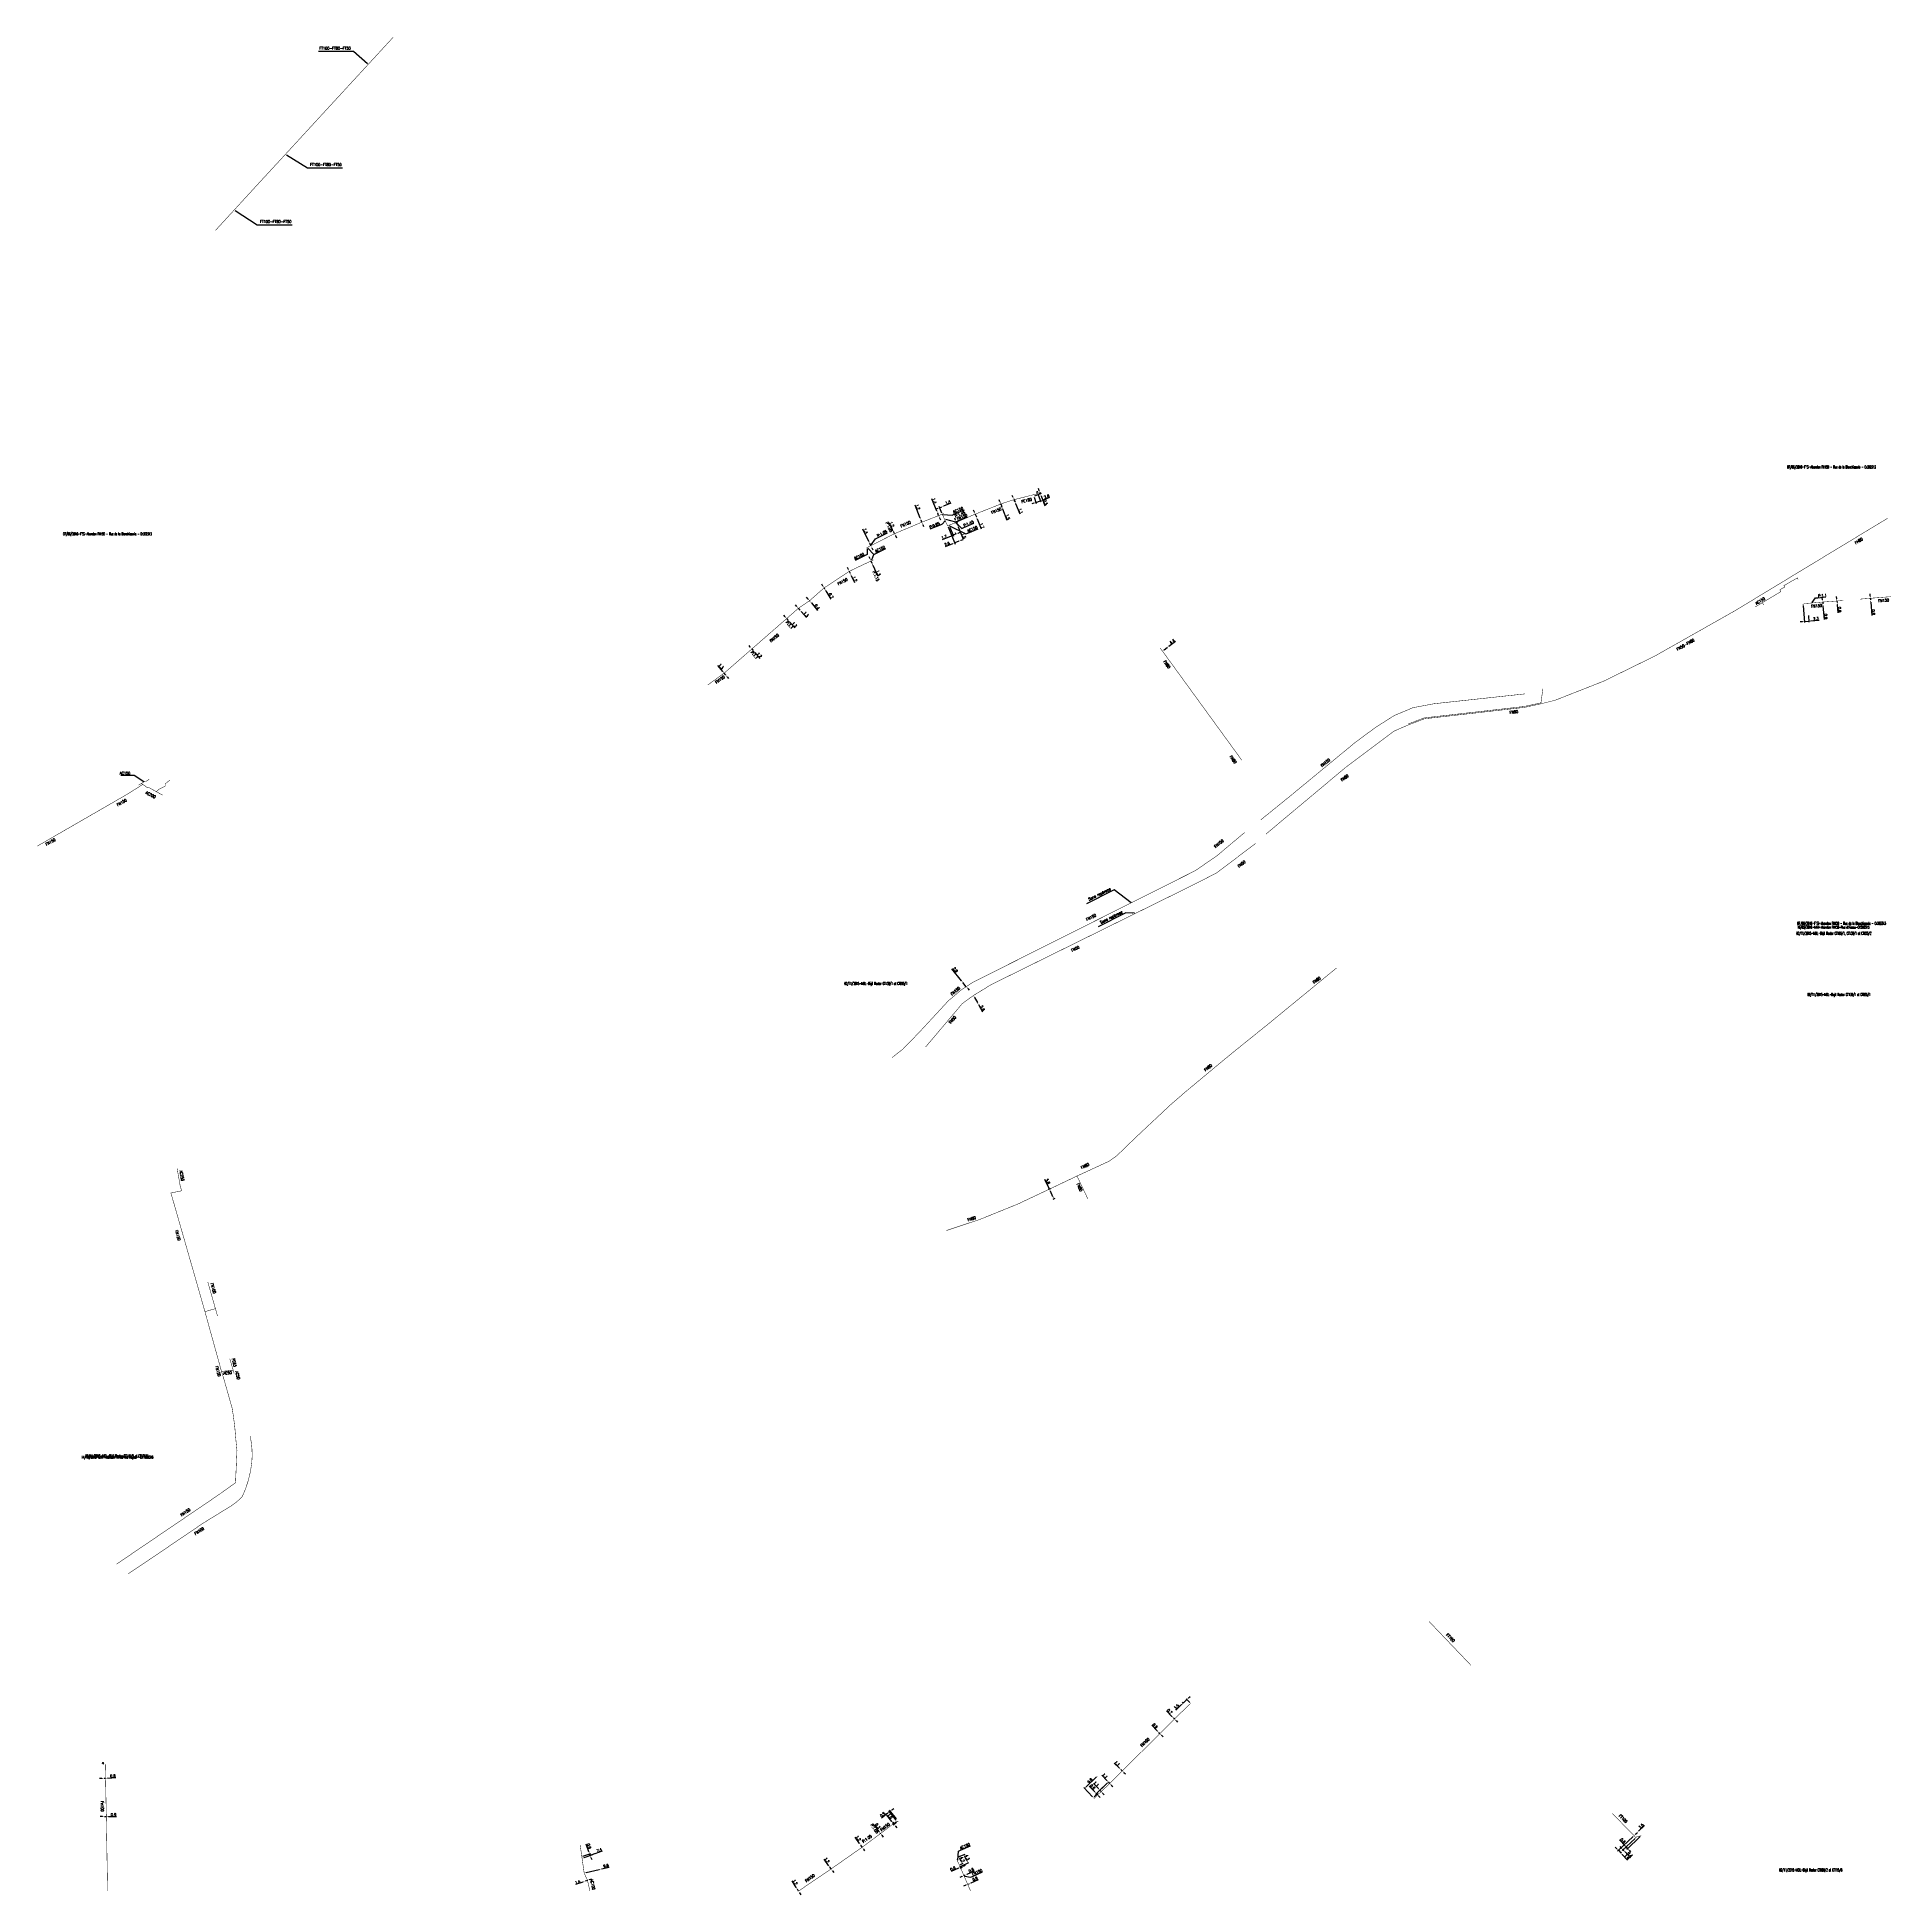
# Model space of a CAD drawing. Header units: millimetres. Extents: x 161000 to 162000, y 120998 to 122000.
import ezdxf
from ezdxf.enums import TextEntityAlignment as Align

# ---------------------------------------------------------------- set-up
doc = ezdxf.new("R2010")
doc.units = ezdxf.units.MM
doc.layers.get('0').update_dxf_attribs({"linetype": 'CONTINUOUS'})
doc.layers.get('Defpoints').update_dxf_attribs({"linetype": 'CONTINUOUS'})
for name, color, linetype in [('L_300', 7, 'CONTINUOUS'), ('L_908', 5, 'CONTINUOUS'), ('L_910', 7, 'CONTINUOUS')]:
    doc.layers.add(name, color=color, linetype=linetype)
doc.styles.add('G_ROMANS', font='ROMANS.SHX', dxfattribs={"width": 0.75})
doc.styles.get("Standard").update_dxf_attribs({"font": 'romans.shx', "width": 0.85})
doc.linetypes.add('BP_HS', pattern='A,2,-1,["G",Standard,S=0.85,R=0,X=-0.27,Y=-0.4],-1', length=4)
doc.dimstyles.get("Standard").update_dxf_attribs({"dimtxt": 1.5, "dimasz": 1.2, "dimexe": 0.625, "dimexo": 0.625, "dimgap": 0.25, "dimtad": 1, "dimdec": 1, "dimzin": 0, "dimdsep": 46, "dimtxsty": 'Standard', "dimcen": -0.5, "dimadec": 0, "dimazin": 0, "dimtfac": 1, "dimtdec": 1, "dimtmove": 0, "dimatfit": 3, "dimfxl": 0, "dimtolj": 1, "dimtzin": 0, "dimarcsym": 0})

# ---------------------------------------------------------------- blocks, each defined once
blk = doc.blocks.new('*D1')
at = {"layer": 'Defpoints', "color": 0, "linetype": 'Continuous', "transparency": 16777216}
for p in [(161036, 121060.9), (161036, 121060.9), (161036.8, 121060.9)]:
    blk.add_point(p, dxfattribs=at)
at = {"layer": 'L_908', "color": 0, "linetype": 'Continuous', "lineweight": -2, "transparency": 16777216}
for p, q in [((161034.8, 121060.8), (161033.6, 121060.8)), ((161036, 121060.9), (161036.8, 121060.9)), ((161038, 121061), (161042.3, 121061.2))]:
    blk.add_line(p, q, dxfattribs=at)
at = {"layer": 'L_908', "color": 0, "linetype": 'Continuous', "transparency": 16777216}
for points in [[(161034.8, 121061), (161034.8, 121060.6), (161036, 121060.9)], [(161038, 121061.2), (161038, 121060.8), (161036.8, 121060.9)]]:
    blk.add_solid(points, dxfattribs=at)
at = {"layer": 'L_908', "color": 0, "linetype": 'Continuous', "transparency": 16777216, "insert": (161040.7, 121062.1), "char_height": 1.5, "attachment_point": 5, "rotation": 3.0254}
blk.add_mtext('\\A1;0.8', dxfattribs=at)
blk = doc.blocks.new('*D2')
at = {"layer": 'Defpoints', "color": 0, "linetype": 'Continuous', "transparency": 16777216}
for p in [(161036.3, 121040.2), (161036.3, 121040.2), (161037.2, 121040.2)]:
    blk.add_point(p, dxfattribs=at)
at = {"layer": 'L_908', "color": 0, "linetype": 'Continuous', "lineweight": -2, "transparency": 16777216}
for p, q in [((161035.1, 121040.2), (161033.9, 121040.2)), ((161036.3, 121040.2), (161037.2, 121040.2)), ((161038.4, 121040.2), (161042.7, 121040.2))]:
    blk.add_line(p, q, dxfattribs=at)
at = {"layer": 'L_908', "color": 0, "linetype": 'Continuous', "transparency": 16777216}
for points in [[(161035.1, 121040.4), (161035.1, 121040), (161036.3, 121040.2)], [(161038.4, 121040.4), (161038.4, 121040), (161037.2, 121040.2)]]:
    blk.add_solid(points, dxfattribs=at)
at = {"layer": 'L_908', "color": 0, "linetype": 'Continuous', "transparency": 16777216, "insert": (161041.1, 121041.2), "char_height": 1.5, "attachment_point": 5, "rotation": 0.2821}
blk.add_mtext('\\A1;0.9', dxfattribs=at)
blk = doc.blocks.new('L_300_12')
at = {"color": 0, "linetype": 'Continuous', "const_width": 0.248, "flags": 128}
blk.add_lwpolyline([(-0.1, 0, 1), (0.1, 0, 1)], format="xyb", close=True, dxfattribs=at)
at = {"linetype": 'Continuous', "style": 'G_ROMANS', "width": 0.75}
blk.add_attdef('P', text='', height=1, dxfattribs=at).set_placement((0, 1.3), align=Align.MIDDLE_CENTER)
at = {"color": 0, "linetype": 'Continuous', "width": 0.75, "flags": 3}
for tag, p in [('DEF_COUP', (0, -7.5)), ('DEF_TYPE', (0, -10)), ('DEF_LEG', (0, -5))]:
    blk.add_attdef(tag, text='', height=1.2, dxfattribs=at).set_placement(p, align=Align.MIDDLE)
blk = doc.blocks.new('GIS_MODF')
at = {"color": 0, "linetype": 'Continuous', "flags": 128}
for points in [[(-2.2, 0), (-1.7, 0)], [(1.5, 0), (2, 0)]]:
    blk.add_lwpolyline(points, dxfattribs=at)
at = {"color": 0, "linetype": 'Continuous', "width": 0.5}
blk.add_attdef('DATE', text='', height=1.5, dxfattribs=at).set_placement((-2.5, -0.8), align=Align.RIGHT)
at = {"color": 0, "linetype": 'Continuous', "width": 1.771291}
blk.add_attdef('USER', text='', height=1.5, dxfattribs=at).set_placement((-1.5, -0.8), (1.3, -0.8), align=Align.FIT)
at = {"color": 0, "linetype": 'Continuous', "width": 0.5}
blk.add_attdef('DESC', (2.3, -0.8), '', height=1.5, dxfattribs=at)
blk = doc.blocks.new('*D31')
at = {"layer": 'Defpoints', "color": 0, "linetype": 'Continuous', "transparency": 16777216}
for p in [(161505.1, 121483.1), (161507.8, 121478.2), (161507.8, 121478.2)]:
    blk.add_point(p, dxfattribs=at)
at = {"layer": 'L_908', "color": 0, "linetype": 'Continuous', "lineweight": -2, "transparency": 16777216}
for p, q in [((161505.7, 121482.1), (161507.2, 121479.3)), ((161507.8, 121478.2), (161509.9, 121474.4))]:
    blk.add_line(p, q, dxfattribs=at)
at = {"layer": 'L_908', "color": 0, "linetype": 'Continuous', "transparency": 16777216}
for points in [[(161505.8, 121482.2), (161505.5, 121482), (161505.1, 121483.1)], [(161507.4, 121479.4), (161507, 121479.2), (161507.8, 121478.2)]]:
    blk.add_solid(points, dxfattribs=at)
at = {"layer": 'L_908', "color": 0, "linetype": 'Continuous', "transparency": 16777216, "insert": (161510, 121476.3), "char_height": 1.5, "attachment_point": 5, "rotation": 298.7322}
blk.add_mtext('\\A1;5.6', dxfattribs=at)
blk = doc.blocks.new('*D32')
at = {"layer": 'Defpoints', "color": 0, "linetype": 'Continuous', "transparency": 16777216}
for p in [(161499.4, 121490.2), (161499.4, 121490.2), (161501.2, 121487.9)]:
    blk.add_point(p, dxfattribs=at)
at = {"layer": 'L_908', "color": 0, "linetype": 'Continuous', "lineweight": -2, "transparency": 16777216}
for p, q in [((161498.7, 121491.1), (161493.5, 121497.6)), ((161501.2, 121487.9), (161499.4, 121490.2)), ((161502, 121487), (161502.7, 121486.1))]:
    blk.add_line(p, q, dxfattribs=at)
at = {"layer": 'L_908', "color": 0, "linetype": 'Continuous', "transparency": 16777216}
for points in [[(161498.8, 121491.3), (161498.5, 121491), (161499.4, 121490.2)], [(161502.2, 121487.1), (161501.8, 121486.9), (161501.2, 121487.9)]]:
    blk.add_solid(points, dxfattribs=at)
at = {"layer": 'L_908', "color": 0, "linetype": 'Continuous', "transparency": 16777216, "insert": (161495.3, 121497), "char_height": 1.5, "attachment_point": 5, "rotation": 308.7972}
blk.add_mtext('\\A1;2.9', dxfattribs=at)
blk = doc.blocks.new('*D33')
at = {"layer": 'Defpoints', "color": 0, "linetype": 'Continuous', "ltscale": 0.5, "transparency": 16777216}
for p in [(161547.2, 121379.2), (161548.5, 121373.4), (161549.6, 121373.9)]:
    blk.add_point(p, dxfattribs=at)
at = {"layer": 'L_908', "color": 0, "linetype": 'Continuous', "lineweight": -2, "ltscale": 0.5, "transparency": 16777216}
for p, q in [((161546.1, 121378.7), (161543.7, 121383.9)), ((161546.6, 121378.9), (161545.5, 121378.4)), ((161548, 121374.5), (161546.6, 121377.6)), ((161549, 121373.7), (161547.9, 121373.1))]:
    blk.add_line(p, q, dxfattribs=at)
at = {"layer": 'L_908', "color": 0, "linetype": 'Continuous', "ltscale": 0.5, "transparency": 16777216}
for points in [[(161546.7, 121377.7), (161546.4, 121377.5), (161546.1, 121378.7)], [(161548.2, 121374.6), (161547.8, 121374.4), (161548.5, 121373.4)]]:
    blk.add_solid(points, dxfattribs=at)
at = {"layer": 'L_908', "color": 0, "linetype": 'Continuous', "ltscale": 0.5, "transparency": 16777216, "insert": (161545.2, 121382.8), "char_height": 1.5, "attachment_point": 5, "rotation": 294.8328}
blk.add_mtext('\\A1;5.8', dxfattribs=at)
blk = doc.blocks.new('*D34')
at = {"layer": 'Defpoints', "color": 0, "linetype": 'Continuous', "ltscale": 0.5, "transparency": 16777216}
for p in [(161610.6, 121671.6), (161610.6, 121671.6), (161607.1, 121669)]:
    blk.add_point(p, dxfattribs=at)
at = {"layer": 'L_908', "color": 0, "linetype": 'Continuous', "lineweight": -2, "ltscale": 0.5, "transparency": 16777216}
for p, q in [((161608, 121669.7), (161609.6, 121670.9)), ((161610.6, 121671.6), (161614.2, 121674.2))]:
    blk.add_line(p, q, dxfattribs=at)
at = {"layer": 'L_908', "color": 0, "linetype": 'Continuous', "ltscale": 0.5, "transparency": 16777216}
for points in [[(161609.5, 121671), (161609.7, 121670.7), (161610.6, 121671.6)], [(161607.9, 121669.9), (161608.1, 121669.5), (161607.1, 121669)]]:
    blk.add_solid(points, dxfattribs=at)
at = {"layer": 'L_908', "color": 0, "linetype": 'Continuous', "ltscale": 0.5, "transparency": 16777216, "insert": (161612.3, 121674.1), "char_height": 1.5, "attachment_point": 5, "rotation": 36.4653}
blk.add_mtext('\\A1;4.4', dxfattribs=at)
blk = doc.blocks.new('*D4')
at = {"layer": 'Defpoints', "color": 0, "linetype": 'Continuous', "transparency": 16777216}
for p in [(161618.3, 121101.4), (161618.7, 121101), (161622.3, 121101.3)]:
    blk.add_point(p, dxfattribs=at)
at = {"layer": 'L_908', "color": 0, "linetype": 'Continuous', "lineweight": -2, "transparency": 16777216}
for p, q in [((161617.4, 121100.6), (161614.3, 121097.6)), ((161618.3, 121101.4), (161617.9, 121101.9)), ((161620.3, 121103.4), (161618.3, 121101.4)), ((161621.9, 121101.7), (161619.9, 121103.8)), ((161621.2, 121104.2), (161622, 121105))]:
    blk.add_line(p, q, dxfattribs=at)
at = {"layer": 'L_908', "color": 0, "linetype": 'Continuous', "transparency": 16777216}
for points in [[(161617.3, 121100.7), (161617.6, 121100.4), (161618.3, 121101.4)], [(161621, 121104.3), (161621.3, 121104), (161620.3, 121103.4)]]:
    blk.add_solid(points, dxfattribs=at)
at = {"layer": 'L_908', "color": 0, "linetype": 'Continuous', "transparency": 16777216, "insert": (161614.7, 121099.4), "char_height": 1.5, "attachment_point": 5, "rotation": 43.8637}
blk.add_mtext('\\A1;3.5', dxfattribs=at)
blk = doc.blocks.new('*D5')
at = {"layer": 'Defpoints', "color": 0, "linetype": 'Continuous', "transparency": 16777216}
for p in [(161613.1, 121093.3), (161613.1, 121093.3), (161613.5, 121092.9)]:
    blk.add_point(p, dxfattribs=at)
at = {"layer": 'L_908', "color": 0, "linetype": 'Continuous', "lineweight": -2, "transparency": 16777216}
for p, q in [((161612.2, 121094.2), (161609.2, 121097.3)), ((161613.5, 121092.9), (161613.1, 121093.3)), ((161614.4, 121092), (161615.2, 121091.1))]:
    blk.add_line(p, q, dxfattribs=at)
at = {"layer": 'L_908', "color": 0, "linetype": 'Continuous', "transparency": 16777216}
for points in [[(161612.4, 121094.3), (161612.1, 121094), (161613.1, 121093.3)], [(161614.5, 121092.1), (161614.2, 121091.9), (161613.5, 121092.9)]]:
    blk.add_solid(points, dxfattribs=at)
at = {"layer": 'L_908', "color": 0, "linetype": 'Continuous', "transparency": 16777216, "insert": (161611, 121096.9), "char_height": 1.5, "attachment_point": 5, "rotation": 314.2528}
blk.add_mtext('\\A1;0.7', dxfattribs=at)
blk = doc.blocks.new('*D6')
at = {"layer": 'Defpoints', "color": 0, "linetype": 'Continuous', "transparency": 16777216}
for p in [(161605.1, 121085.6), (161605.1, 121085.6), (161605.7, 121084.9)]:
    blk.add_point(p, dxfattribs=at)
at = {"layer": 'L_908', "color": 0, "linetype": 'Continuous', "lineweight": -2, "transparency": 16777216}
for p, q in [((161604.3, 121086.4), (161601.3, 121089.5)), ((161605.7, 121084.9), (161605.1, 121085.6)), ((161606.6, 121084.1), (161607.4, 121083.2))]:
    blk.add_line(p, q, dxfattribs=at)
at = {"layer": 'L_908', "color": 0, "linetype": 'Continuous', "transparency": 16777216}
for points in [[(161604.4, 121086.6), (161604.1, 121086.3), (161605.1, 121085.6)], [(161606.7, 121084.2), (161606.4, 121083.9), (161605.7, 121084.9)]]:
    blk.add_solid(points, dxfattribs=at)
at = {"layer": 'L_908', "color": 0, "linetype": 'Continuous', "transparency": 16777216, "insert": (161603.1, 121089.1), "char_height": 1.5, "attachment_point": 5, "rotation": 314.2528}
blk.add_mtext('\\A1;0.9', dxfattribs=at)
blk = doc.blocks.new('*D7')
at = {"layer": 'Defpoints', "color": 0, "linetype": 'Continuous', "transparency": 16777216}
for p in [(161861.5, 121029.9), (161853.8, 121020.1), (161854.4, 121020.6)]:
    blk.add_point(p, dxfattribs=at)
at = {"layer": 'L_908', "color": 0, "linetype": 'Continuous', "lineweight": -2, "transparency": 16777216}
for p, q in [((161861.1, 121029.5), (161852.6, 121021.5)), ((161852.2, 121022.8), (161851.4, 121023.7)), ((161853.1, 121022), (161854.4, 121020.6)), ((161854.3, 121020.5), (161854.8, 121021)), ((161855.2, 121019.7), (161858, 121016.7))]:
    blk.add_line(p, q, dxfattribs=at)
at = {"layer": 'L_908', "color": 0, "linetype": 'Continuous', "transparency": 16777216}
for points in [[(161852.4, 121023), (161852.1, 121022.7), (161853.1, 121022)], [(161855.3, 121019.8), (161855, 121019.6), (161854.4, 121020.6)]]:
    blk.add_solid(points, dxfattribs=at)
at = {"layer": 'L_908', "color": 0, "linetype": 'Continuous', "transparency": 16777216, "insert": (161857.7, 121018.4), "char_height": 1.5, "attachment_point": 5, "rotation": 313.3254}
blk.add_mtext('\\A1;1.9', dxfattribs=at)
blk = doc.blocks.new('*D8')
at = {"layer": 'Defpoints', "color": 0, "linetype": 'Continuous', "transparency": 16777216}
for p in [(161855.2, 121021.4), (161855.9, 121022), (161862.5, 121028.8)]:
    blk.add_point(p, dxfattribs=at)
at = {"layer": 'L_908', "color": 0, "linetype": 'Continuous', "lineweight": -2, "transparency": 16777216}
for p, q in [((161854.8, 121023.2), (161854, 121024)), ((161862.1, 121028.4), (161855.1, 121021.9)), ((161855.6, 121022.3), (161855.9, 121022)), ((161855.7, 121021.8), (161856.3, 121022.4)), ((161856.7, 121021.1), (161859.7, 121017.9))]:
    blk.add_line(p, q, dxfattribs=at)
at = {"layer": 'L_908', "color": 0, "linetype": 'Continuous', "transparency": 16777216}
for points in [[(161854.9, 121023.3), (161854.6, 121023), (161855.6, 121022.3)], [(161856.8, 121021.3), (161856.6, 121021), (161855.9, 121022)]]:
    blk.add_solid(points, dxfattribs=at)
at = {"layer": 'L_908', "color": 0, "linetype": 'Continuous', "transparency": 16777216, "insert": (161859.4, 121019.8), "char_height": 1.5, "attachment_point": 5, "rotation": 313.3254}
blk.add_mtext('\\A1;0.4', dxfattribs=at)
blk = doc.blocks.new('*D9')
at = {"layer": 'Defpoints', "color": 0, "linetype": 'Continuous', "transparency": 16777216}
for p in [(161865.4, 121029.9), (161856.8, 121022.8), (161857.5, 121023.5)]:
    blk.add_point(p, dxfattribs=at)
at = {"layer": 'L_908', "color": 0, "linetype": 'Continuous', "lineweight": -2, "transparency": 16777216}
for p, q in [((161864.9, 121029.4), (161857.6, 121022.5)), ((161856.7, 121024.4), (161853.7, 121027.6)), ((161857.2, 121023.3), (161857.9, 121023.9)), ((161858, 121022.9), (161857.5, 121023.5)), ((161858.9, 121022.1), (161859.7, 121021.2))]:
    blk.add_line(p, q, dxfattribs=at)
at = {"layer": 'L_908', "color": 0, "linetype": 'Continuous', "transparency": 16777216}
for points in [[(161856.8, 121024.5), (161856.5, 121024.2), (161857.5, 121023.5)], [(161859, 121022.2), (161858.7, 121021.9), (161858, 121022.9)]]:
    blk.add_solid(points, dxfattribs=at)
at = {"layer": 'L_908', "color": 0, "linetype": 'Continuous', "transparency": 16777216, "insert": (161855.5, 121027.1), "char_height": 1.5, "attachment_point": 5, "rotation": 313.3254}
blk.add_mtext('\\A1;0.8', dxfattribs=at)
blk = doc.blocks.new('*D10')
at = {"layer": 'Defpoints', "color": 0, "linetype": 'Continuous', "transparency": 16777216}
for p in [(161861.5, 121029.9), (161864, 121032.3), (161864, 121032.3)]:
    blk.add_point(p, dxfattribs=at)
at = {"layer": 'L_908', "color": 0, "linetype": 'Continuous', "lineweight": -2, "transparency": 16777216}
for p, q in [((161862.4, 121030.8), (161863.2, 121031.5)), ((161864, 121032.3), (161867.2, 121035.3))]:
    blk.add_line(p, q, dxfattribs=at)
at = {"layer": 'L_908', "color": 0, "linetype": 'Continuous', "transparency": 16777216}
for points in [[(161862.3, 121030.9), (161862.5, 121030.6), (161861.5, 121029.9)], [(161863, 121031.6), (161863.3, 121031.3), (161864, 121032.3)]]:
    blk.add_solid(points, dxfattribs=at)
at = {"layer": 'L_908', "color": 0, "linetype": 'Continuous', "transparency": 16777216, "insert": (161865.4, 121035), "char_height": 1.5, "attachment_point": 5, "rotation": 43.3254}
blk.add_mtext('\\A1;3.5', dxfattribs=at)
blk = doc.blocks.new('*D11')
at = {"layer": 'Defpoints', "color": 0, "linetype": 'Continuous', "transparency": 16777216}
for p in [(161500, 121019.8), (161496.4, 121018.1), (161497.8, 121013.3)]:
    blk.add_point(p, dxfattribs=at)
at = {"layer": 'L_908', "color": 0, "linetype": 'Continuous', "lineweight": -2, "transparency": 16777216}
for p, q in [((161496.9, 121018.4), (161500.6, 121020)), ((161498.4, 121013.5), (161502.6, 121015.4)), ((161501.6, 121016.3), (161500.5, 121018.7))]:
    blk.add_line(p, q, dxfattribs=at)
at = {"layer": 'L_908', "color": 0, "linetype": 'Continuous', "transparency": 16777216}
for points in [[(161500.7, 121018.7), (161500.3, 121018.6), (161500, 121019.8)], [(161501.8, 121016.4), (161501.4, 121016.2), (161502.1, 121015.2)]]:
    blk.add_solid(points, dxfattribs=at)
at = {"layer": 'L_908', "color": 0, "linetype": 'Continuous', "transparency": 16777216, "insert": (161501.8, 121018.2), "char_height": 1.5, "attachment_point": 5, "rotation": 293.9841}
blk.add_mtext('\\A1;4.3', dxfattribs=at)
blk = doc.blocks.new('*D12')
at = {"layer": 'Defpoints', "color": 0, "linetype": 'Continuous', "transparency": 16777216}
for p in [(161454.9, 121031.3), (161454.9, 121031.3), (161455, 121031.1)]:
    blk.add_point(p, dxfattribs=at)
at = {"layer": 'L_908', "color": 0, "linetype": 'Continuous', "lineweight": -2, "transparency": 16777216}
for p, q in [((161454.2, 121032.2), (161451.6, 121035.8)), ((161455, 121031.1), (161454.9, 121031.3)), ((161455.7, 121030.1), (161456.4, 121029.1))]:
    blk.add_line(p, q, dxfattribs=at)
at = {"layer": 'L_908', "color": 0, "linetype": 'Continuous', "transparency": 16777216}
for points in [[(161454.3, 121032.4), (161454, 121032.1), (161454.9, 121031.3)], [(161455.9, 121030.2), (161455.5, 121030), (161455, 121031.1)]]:
    blk.add_solid(points, dxfattribs=at)
at = {"layer": 'L_908', "color": 0, "linetype": 'Continuous', "transparency": 16777216, "insert": (161453.4, 121035.1), "char_height": 1.5, "attachment_point": 5, "rotation": 305.2175}
blk.add_mtext('\\A1;0.3', dxfattribs=at)
blk = doc.blocks.new('*D13')
at = {"layer": 'Defpoints', "color": 0, "linetype": 'Continuous', "transparency": 16777216}
for p in [(161461, 121036.1), (161461.7, 121036.7), (161464.1, 121037.4)]:
    blk.add_point(p, dxfattribs=at)
at = {"layer": 'L_908', "color": 0, "linetype": 'Continuous', "lineweight": -2, "transparency": 16777216}
for p, q in [((161461, 121037.6), (161458.4, 121040.9)), ((161461.5, 121036.5), (161462.2, 121037.1)), ((161462.3, 121035.9), (161461.7, 121036.7)), ((161463.6, 121037), (161461.8, 121035.6)), ((161463.1, 121035), (161463.8, 121034.1))]:
    blk.add_line(p, q, dxfattribs=at)
at = {"layer": 'L_908', "color": 0, "linetype": 'Continuous', "transparency": 16777216}
for points in [[(161461.2, 121037.8), (161460.8, 121037.5), (161461.7, 121036.7)], [(161463.2, 121035.1), (161462.9, 121034.9), (161462.3, 121035.9)]]:
    blk.add_solid(points, dxfattribs=at)
at = {"layer": 'L_908', "color": 0, "linetype": 'Continuous', "transparency": 16777216, "insert": (161460.1, 121040.4), "char_height": 1.5, "attachment_point": 5, "rotation": 308.2169}
blk.add_mtext('\\A1;1.0', dxfattribs=at)
blk = doc.blocks.new('*D14')
at = {"layer": 'Defpoints', "color": 0, "linetype": 'Continuous', "transparency": 16777216}
for p in [(161496.4, 121018.1), (161497.3, 121018.6), (161497.5, 121014.1)]:
    blk.add_point(p, dxfattribs=at)
at = {"layer": 'L_908', "color": 0, "linetype": 'Continuous', "lineweight": -2, "transparency": 16777216}
for p, q in [((161496.9, 121018.4), (161497.9, 121018.8)), ((161498.5, 121015.9), (161497.8, 121017.5)), ((161498.1, 121014.3), (161499.6, 121015))]:
    blk.add_line(p, q, dxfattribs=at)
at = {"layer": 'L_908', "color": 0, "linetype": 'Continuous', "transparency": 16777216}
for points in [[(161498, 121017.5), (161497.6, 121017.4), (161497.3, 121018.6)], [(161498.7, 121015.9), (161498.4, 121015.8), (161499, 121014.8)]]:
    blk.add_solid(points, dxfattribs=at)
at = {"layer": 'L_908', "color": 0, "linetype": 'Continuous', "transparency": 16777216, "insert": (161499.1, 121017.1), "char_height": 1.5, "attachment_point": 5, "rotation": 293.9841}
blk.add_mtext('\\A1;4.2', dxfattribs=at)
blk = doc.blocks.new('*D15')
at = {"layer": 'Defpoints', "color": 0, "linetype": 'Continuous', "transparency": 16777216}
for p in [(161500, 121008.4), (161500.7, 121008.7), (161500.7, 121008.7)]:
    blk.add_point(p, dxfattribs=at)
at = {"layer": 'L_908', "color": 0, "linetype": 'Continuous', "lineweight": -2, "transparency": 16777216}
for p, q in [((161501.7, 121009.2), (161505.7, 121011)), ((161498.9, 121007.9), (161497.8, 121007.4)), ((161500, 121008.4), (161500.7, 121008.7))]:
    blk.add_line(p, q, dxfattribs=at)
at = {"layer": 'L_908', "color": 0, "linetype": 'Continuous', "transparency": 16777216}
for points in [[(161501.7, 121009.3), (161501.8, 121009), (161500.7, 121008.7)], [(161498.8, 121008), (161499, 121007.7), (161500, 121008.4)]]:
    blk.add_solid(points, dxfattribs=at)
at = {"layer": 'L_908', "color": 0, "linetype": 'Continuous', "transparency": 16777216, "insert": (161503.9, 121011.2), "char_height": 1.5, "attachment_point": 5, "rotation": 24.4948}
blk.add_mtext('\\A1;0.8', dxfattribs=at)
blk = doc.blocks.new('*D16')
at = {"layer": 'Defpoints', "color": 0, "linetype": 'Continuous', "transparency": 16777216}
for p in [(161502, 121003.7), (161502.8, 121004), (161502.8, 121004)]:
    blk.add_point(p, dxfattribs=at)
at = {"layer": 'L_908', "color": 0, "linetype": 'Continuous', "lineweight": -2, "transparency": 16777216}
for p, q in [((161500.9, 121003.2), (161499.8, 121002.7)), ((161502, 121003.7), (161502.8, 121004)), ((161503.9, 121004.5), (161507.8, 121006.3))]:
    blk.add_line(p, q, dxfattribs=at)
at = {"layer": 'L_908', "color": 0, "linetype": 'Continuous', "transparency": 16777216}
for points in [[(161500.8, 121003.4), (161501, 121003), (161502, 121003.7)], [(161503.8, 121004.7), (161503.9, 121004.3), (161502.8, 121004)]]:
    blk.add_solid(points, dxfattribs=at)
at = {"layer": 'L_908', "color": 0, "linetype": 'Continuous', "transparency": 16777216, "insert": (161506, 121006.6), "char_height": 1.5, "attachment_point": 5, "rotation": 24.1606}
blk.add_mtext('\\A1;0.9', dxfattribs=at)
blk = doc.blocks.new('*D17')
at = {"layer": 'Defpoints', "color": 0, "linetype": 'Continuous', "transparency": 16777216}
for p in [(161497.5, 121014.2), (161498.1, 121014.3), (161498.6, 121013.1)]:
    blk.add_point(p, dxfattribs=at)
at = {"layer": 'L_908', "color": 0, "linetype": 'Continuous', "lineweight": -2, "transparency": 16777216}
for p, q in [((161497, 121012.3), (161493, 121010.6)), ((161497.7, 121013.6), (161498.3, 121012.2)), ((161498.6, 121013.1), (161498.1, 121012.8)), ((161498.3, 121013.8), (161498.9, 121012.5)), ((161499.7, 121013.5), (161500.8, 121014))]:
    blk.add_line(p, q, dxfattribs=at)
at = {"layer": 'L_908', "color": 0, "linetype": 'Continuous', "transparency": 16777216}
for points in [[(161496.9, 121012.5), (161497.1, 121012.1), (161498.1, 121012.8)], [(161499.7, 121013.7), (161499.8, 121013.4), (161498.6, 121013.1)]]:
    blk.add_solid(points, dxfattribs=at)
at = {"layer": 'L_908', "color": 0, "linetype": 'Continuous', "transparency": 16777216, "insert": (161494, 121012.1), "char_height": 1.5, "attachment_point": 5, "rotation": 23.9841}
blk.add_mtext('\\A1;0.6', dxfattribs=at)
blk = doc.blocks.new('*D18')
at = {"layer": 'Defpoints', "color": 0, "linetype": 'Continuous', "transparency": 16777216}
for p in [(161444.4, 121024.7), (161444.4, 121024.7), (161445.1, 121023.7)]:
    blk.add_point(p, dxfattribs=at)
at = {"layer": 'L_908', "color": 0, "linetype": 'Continuous', "lineweight": -2, "transparency": 16777216}
for p, q in [((161443.7, 121025.7), (161441.3, 121029.1)), ((161445.1, 121023.7), (161444.4, 121024.7)), ((161445.8, 121022.7), (161446.4, 121021.7))]:
    blk.add_line(p, q, dxfattribs=at)
at = {"layer": 'L_908', "color": 0, "linetype": 'Continuous', "transparency": 16777216}
for points in [[(161443.9, 121025.8), (161443.6, 121025.6), (161444.4, 121024.7)], [(161445.9, 121022.8), (161445.6, 121022.6), (161445.1, 121023.7)]]:
    blk.add_solid(points, dxfattribs=at)
at = {"layer": 'L_908', "color": 0, "linetype": 'Continuous', "transparency": 16777216, "insert": (161443, 121028.5), "char_height": 1.5, "attachment_point": 5, "rotation": 304.6152}
blk.add_mtext('\\A1;1.2', dxfattribs=at)
blk = doc.blocks.new('*D19')
at = {"layer": 'Defpoints', "color": 0, "linetype": 'Continuous', "transparency": 16777216}
for p in [(161427.6, 121012.9), (161427.6, 121012.9), (161428.3, 121012)]:
    blk.add_point(p, dxfattribs=at)
at = {"layer": 'L_908', "color": 0, "linetype": 'Continuous', "lineweight": -2, "transparency": 16777216}
for p, q in [((161426.9, 121013.9), (161424.5, 121017.3)), ((161428.3, 121012), (161427.6, 121012.9)), ((161429, 121011), (161429.7, 121010))]:
    blk.add_line(p, q, dxfattribs=at)
at = {"layer": 'L_908', "color": 0, "linetype": 'Continuous', "transparency": 16777216}
for points in [[(161427.1, 121014), (161426.7, 121013.8), (161427.6, 121012.9)], [(161429.1, 121011.1), (161428.8, 121010.9), (161428.3, 121012)]]:
    blk.add_solid(points, dxfattribs=at)
at = {"layer": 'L_908', "color": 0, "linetype": 'Continuous', "transparency": 16777216, "insert": (161426.1, 121016.7), "char_height": 1.5, "attachment_point": 5, "rotation": 305.4392}
blk.add_mtext('\\A1;1.2', dxfattribs=at)
blk = doc.blocks.new('*D20')
at = {"layer": 'Defpoints', "color": 0, "linetype": 'Continuous', "transparency": 16777216}
for p in [(161410.1, 121001), (161410.1, 121001), (161410.7, 121000)]:
    blk.add_point(p, dxfattribs=at)
at = {"layer": 'L_908', "color": 0, "linetype": 'Continuous', "lineweight": -2, "transparency": 16777216}
for p, q in [((161409.5, 121002), (161407.2, 121005.6)), ((161410.7, 121000), (161410.1, 121001)), ((161411.3, 120999), (161412, 120998))]:
    blk.add_line(p, q, dxfattribs=at)
at = {"layer": 'L_908', "color": 0, "linetype": 'Continuous', "transparency": 16777216}
for points in [[(161409.6, 121002.1), (161409.3, 121001.9), (161410.1, 121001)], [(161411.5, 120999.1), (161411.2, 120998.9), (161410.7, 121000)]]:
    blk.add_solid(points, dxfattribs=at)
at = {"layer": 'L_908', "color": 0, "linetype": 'Continuous', "transparency": 16777216, "insert": (161408.9, 121004.8), "char_height": 1.5, "attachment_point": 5, "rotation": 301.9562}
blk.add_mtext('\\A1;1.2', dxfattribs=at)
blk = doc.blocks.new('*D21')
at = {"layer": 'Defpoints', "color": 0, "linetype": 'Continuous', "transparency": 16777216}
for p in [(161460.2, 121043.2), (161463.8, 121037.8), (161463.9, 121038.4)]:
    blk.add_point(p, dxfattribs=at)
at = {"layer": 'L_908', "color": 0, "linetype": 'Continuous', "lineweight": -2, "transparency": 16777216}
for p, q in [((161458.9, 121042.1), (161455.4, 121039.4)), ((161463.4, 121038.3), (161459.4, 121043.3)), ((161463.6, 121038.9), (161459.8, 121043.6)), ((161460.2, 121043.2), (161459.8, 121042.8)), ((161461.1, 121043.9), (161462.1, 121044.6))]:
    blk.add_line(p, q, dxfattribs=at)
at = {"layer": 'L_908', "color": 0, "linetype": 'Continuous', "transparency": 16777216}
for points in [[(161458.7, 121042.3), (161459, 121041.9), (161459.8, 121042.8)], [(161461, 121044.1), (161461.3, 121043.7), (161460.2, 121043.2)]]:
    blk.add_solid(points, dxfattribs=at)
at = {"layer": 'L_908', "color": 0, "linetype": 'Continuous', "transparency": 16777216, "insert": (161456.1, 121041.2), "char_height": 1.5, "attachment_point": 5, "rotation": 38.2169}
blk.add_mtext('\\A1;0.5', dxfattribs=at)
blk = doc.blocks.new('*D22')
at = {"layer": 'Defpoints', "color": 0, "linetype": 'Continuous', "transparency": 16777216}
for p in [(161584.6, 121065.6), (161584.6, 121065.6), (161585.3, 121064.9)]:
    blk.add_point(p, dxfattribs=at)
at = {"layer": 'L_908', "color": 0, "linetype": 'Continuous', "lineweight": -2, "transparency": 16777216}
for p, q in [((161583.7, 121066.5), (161581, 121069.1)), ((161585.3, 121064.9), (161584.6, 121065.6)), ((161586.2, 121064), (161587.1, 121063.2))]:
    blk.add_line(p, q, dxfattribs=at)
at = {"layer": 'L_908', "color": 0, "linetype": 'Continuous', "transparency": 16777216}
for points in [[(161583.9, 121066.6), (161583.6, 121066.3), (161584.6, 121065.6)], [(161586.3, 121064.2), (161586.1, 121063.9), (161585.3, 121064.9)]]:
    blk.add_solid(points, dxfattribs=at)
at = {"layer": 'L_908', "color": 0, "linetype": 'Continuous', "transparency": 16777216, "insert": (161582.7, 121068.9), "char_height": 1.5, "attachment_point": 5, "rotation": 315.4925}
blk.add_mtext('\\A1;1.1', dxfattribs=at)
blk = doc.blocks.new('*D23')
at = {"layer": 'Defpoints', "color": 0, "linetype": 'Continuous', "transparency": 16777216}
for p in [(161577.9, 121058.9), (161577.9, 121058.9), (161578.7, 121058.1)]:
    blk.add_point(p, dxfattribs=at)
at = {"layer": 'L_908', "color": 0, "linetype": 'Continuous', "lineweight": -2, "transparency": 16777216}
for p, q in [((161577.1, 121059.7), (161574.4, 121062.5)), ((161578.7, 121058.1), (161577.9, 121058.9)), ((161579.5, 121057.2), (161580.3, 121056.4))]:
    blk.add_line(p, q, dxfattribs=at)
at = {"layer": 'L_908', "color": 0, "linetype": 'Continuous', "transparency": 16777216}
for points in [[(161577.2, 121059.9), (161576.9, 121059.6), (161577.9, 121058.9)], [(161579.6, 121057.4), (161579.3, 121057.1), (161578.7, 121058.1)]]:
    blk.add_solid(points, dxfattribs=at)
at = {"layer": 'L_908', "color": 0, "linetype": 'Continuous', "transparency": 16777216, "insert": (161576.1, 121062.2), "char_height": 1.5, "attachment_point": 5, "rotation": 313.8293}
blk.add_mtext('\\A1;1.1', dxfattribs=at)
blk = doc.blocks.new('*D24')
at = {"layer": 'Defpoints', "color": 0, "linetype": 'Continuous', "transparency": 16777216}
for p in [(161573.3, 121054.4), (161574, 121053.7), (161577.9, 121058.9)]:
    blk.add_point(p, dxfattribs=at)
at = {"layer": 'L_908', "color": 0, "linetype": 'Continuous', "lineweight": -2, "transparency": 16777216}
for p, q in [((161572.5, 121055.3), (161569.8, 121058.1)), ((161577.5, 121058.4), (161572.8, 121054)), ((161574, 121053.7), (161573.3, 121054.4)), ((161574.8, 121052.8), (161575.7, 121052))]:
    blk.add_line(p, q, dxfattribs=at)
at = {"layer": 'L_908', "color": 0, "linetype": 'Continuous', "transparency": 16777216}
for points in [[(161572.6, 121055.5), (161572.3, 121055.2), (161573.3, 121054.4)], [(161575, 121053), (161574.7, 121052.7), (161574, 121053.7)]]:
    blk.add_solid(points, dxfattribs=at)
at = {"layer": 'L_908', "color": 0, "linetype": 'Continuous', "transparency": 16777216, "insert": (161571.4, 121057.8), "char_height": 1.5, "attachment_point": 5, "rotation": 313.8293}
blk.add_mtext('\\A1;1.1', dxfattribs=at)
blk = doc.blocks.new('*D25')
at = {"layer": 'Defpoints', "color": 0, "linetype": 'Continuous', "transparency": 16777216}
for p in [(161569.9, 121050.4), (161571.4, 121052.6), (161577.9, 121058.9)]:
    blk.add_point(p, dxfattribs=at)
at = {"layer": 'L_908', "color": 0, "linetype": 'Continuous', "lineweight": -2, "transparency": 16777216}
for p, q in [((161570.6, 121053.5), (161567.5, 121056.6)), ((161570.3, 121050.8), (161572.2, 121052.7)), ((161577.5, 121058.4), (161570.9, 121052.2)), ((161571.8, 121052.2), (161571.4, 121052.6)), ((161572.6, 121051.4), (161573.4, 121050.5))]:
    blk.add_line(p, q, dxfattribs=at)
at = {"layer": 'L_908', "color": 0, "linetype": 'Continuous', "transparency": 16777216}
for points in [[(161570.7, 121053.6), (161570.4, 121053.4), (161571.4, 121052.6)], [(161572.7, 121051.5), (161572.5, 121051.2), (161571.8, 121052.2)]]:
    blk.add_solid(points, dxfattribs=at)
at = {"layer": 'L_908', "color": 0, "linetype": 'Continuous', "transparency": 16777216, "insert": (161569.4, 121056.2), "char_height": 1.5, "attachment_point": 5, "rotation": 313.8293}
blk.add_mtext('\\A1;0.6', dxfattribs=at)
blk = doc.blocks.new('*D26')
at = {"layer": 'Defpoints', "color": 0, "linetype": 'Continuous', "transparency": 16777216}
for p in [(161572.2, 121062.2), (161572.2, 121062.2), (161569.9, 121050.4)]:
    blk.add_point(p, dxfattribs=at)
at = {"layer": 'L_908', "color": 0, "linetype": 'Continuous', "lineweight": -2, "transparency": 16777216}
for p, q in [((161566, 121056.3), (161571.4, 121061.4)), ((161569.4, 121050.9), (161564.7, 121055.9))]:
    blk.add_line(p, q, dxfattribs=at)
at = {"layer": 'L_908', "color": 0, "linetype": 'Continuous', "transparency": 16777216}
for points in [[(161571.2, 121061.5), (161571.5, 121061.2), (161572.2, 121062.2)], [(161565.8, 121056.4), (161566.1, 121056.1), (161565.1, 121055.5)]]:
    blk.add_solid(points, dxfattribs=at)
at = {"layer": 'L_908', "color": 0, "linetype": 'Continuous', "transparency": 16777216, "insert": (161568, 121059.5), "char_height": 1.5, "attachment_point": 5, "rotation": 43.3314}
blk.add_mtext('\\A1;9.8', dxfattribs=at)
blk = doc.blocks.new('*D27')
at = {"layer": 'Defpoints', "color": 0, "linetype": 'Continuous', "transparency": 16777216}
for p in [(161295, 121009.7), (161304.4, 121012), (161304.4, 121012)]:
    blk.add_point(p, dxfattribs=at)
at = {"layer": 'L_908', "color": 0, "linetype": 'Continuous', "lineweight": -2, "transparency": 16777216}
for p, q in [((161296.2, 121010), (161303.2, 121011.7)), ((161304.4, 121012), (161308.6, 121013))]:
    blk.add_line(p, q, dxfattribs=at)
at = {"layer": 'L_908', "color": 0, "linetype": 'Continuous', "transparency": 16777216}
for points in [[(161296.2, 121010.2), (161296.3, 121009.8), (161295, 121009.7)], [(161303.2, 121011.9), (161303.3, 121011.5), (161304.4, 121012)]]:
    blk.add_solid(points, dxfattribs=at)
at = {"layer": 'L_908', "color": 0, "linetype": 'Continuous', "transparency": 16777216, "insert": (161306.8, 121013.6), "char_height": 1.5, "attachment_point": 5, "rotation": 13.7247}
blk.add_mtext('\\A1;9.6', dxfattribs=at)
blk = doc.blocks.new('*D28')
at = {"layer": 'Defpoints', "color": 0, "linetype": 'Continuous', "transparency": 16777216}
for p in [(161300.9, 121020.2), (161300.9, 121020.2), (161293.9, 121017.6)]:
    blk.add_point(p, dxfattribs=at)
at = {"layer": 'L_908', "color": 0, "linetype": 'Continuous', "lineweight": -2, "transparency": 16777216}
for p, q in [((161295, 121018.1), (161299.7, 121019.8)), ((161300.9, 121020.2), (161305, 121021.7))]:
    blk.add_line(p, q, dxfattribs=at)
at = {"layer": 'L_908', "color": 0, "linetype": 'Continuous', "transparency": 16777216}
for points in [[(161299.7, 121019.9), (161299.8, 121019.6), (161300.9, 121020.2)], [(161295, 121018.2), (161295.1, 121017.9), (161293.9, 121017.6)]]:
    blk.add_solid(points, dxfattribs=at)
at = {"layer": 'L_908', "color": 0, "linetype": 'Continuous', "transparency": 16777216, "insert": (161303.2, 121022.1), "char_height": 1.5, "attachment_point": 5, "rotation": 19.944}
blk.add_mtext('\\A1;7.4', dxfattribs=at)
blk = doc.blocks.new('*D29')
at = {"layer": 'Defpoints', "color": 0, "linetype": 'Continuous', "transparency": 16777216}
for p in [(161295.5, 121005.4), (161295.5, 121005.4), (161296.8, 121005.8)]:
    blk.add_point(p, dxfattribs=at)
at = {"layer": 'L_908', "color": 0, "linetype": 'Continuous', "lineweight": -2, "transparency": 16777216}
for p, q in [((161294.4, 121004.9), (161290.4, 121003.5)), ((161296.8, 121005.8), (161295.5, 121005.4)), ((161298, 121006.3), (161299.1, 121006.7))]:
    blk.add_line(p, q, dxfattribs=at)
at = {"layer": 'L_908', "color": 0, "linetype": 'Continuous', "transparency": 16777216}
for points in [[(161294.3, 121005.1), (161294.5, 121004.8), (161295.5, 121005.4)], [(161297.9, 121006.4), (161298, 121006.1), (161296.8, 121005.8)]]:
    blk.add_solid(points, dxfattribs=at)
at = {"layer": 'L_908', "color": 0, "linetype": 'Continuous', "transparency": 16777216, "insert": (161291.5, 121004.9), "char_height": 1.5, "attachment_point": 5, "rotation": 20.227}
blk.add_mtext('\\A1;1.4', dxfattribs=at)
blk = doc.blocks.new('*D30')
at = {"layer": 'Defpoints', "color": 0, "linetype": 'Continuous', "transparency": 16777216}
for p in [(161298.3, 121019.2), (161301.3, 121020.3), (161293.8, 121018.6)]:
    blk.add_point(p, dxfattribs=at)
at = {"layer": 'L_908', "color": 0, "linetype": 'Continuous', "lineweight": -2, "transparency": 16777216}
for p, q in [((161294.4, 121018.8), (161298.6, 121020.3)), ((161297.6, 121021.2), (161296.1, 121025.3)), ((161300.7, 121020.1), (161297.7, 121019)), ((161298.3, 121019.2), (161298, 121020.1)), ((161298.7, 121018.1), (161299.1, 121017))]:
    blk.add_line(p, q, dxfattribs=at)
at = {"layer": 'L_908', "color": 0, "linetype": 'Continuous', "transparency": 16777216}
for points in [[(161297.8, 121021.3), (161297.4, 121021.2), (161298, 121020.1)], [(161298.9, 121018.2), (161298.5, 121018), (161298.3, 121019.2)]]:
    blk.add_solid(points, dxfattribs=at)
at = {"layer": 'L_908', "color": 0, "linetype": 'Continuous', "transparency": 16777216, "insert": (161297.6, 121024.2), "char_height": 1.5, "attachment_point": 5, "rotation": 289.944}
blk.add_mtext('\\A1;0.9', dxfattribs=at)
blk = doc.blocks.new('*D35')
at = {"layer": 'Defpoints', "color": 0, "linetype": 'Continuous', "transparency": 16777216}
for p in [(161963.4, 121695.4), (161963.4, 121694.5), (161963.4, 121694.5)]:
    blk.add_point(p, dxfattribs=at)
at = {"layer": 'L_908', "color": 0, "linetype": 'Continuous', "lineweight": -2, "transparency": 16777216}
for p, q in [((161963.2, 121696.6), (161963.1, 121697.8)), ((161963.4, 121695.4), (161963.4, 121694.5)), ((161963.5, 121693.3), (161964.2, 121686))]:
    blk.add_line(p, q, dxfattribs=at)
at = {"layer": 'L_908', "color": 0, "linetype": 'Continuous', "transparency": 16777216}
for points in [[(161963.4, 121696.6), (161963.1, 121696.6), (161963.4, 121695.4)], [(161963.7, 121693.3), (161963.3, 121693.3), (161963.4, 121694.5)]]:
    blk.add_solid(points, dxfattribs=at)
at = {"layer": 'L_908', "color": 0, "linetype": 'Continuous', "transparency": 16777216, "insert": (161965, 121687.6), "char_height": 1.5, "attachment_point": 5, "rotation": 274.8578}
blk.add_mtext('\\A1;0.9', dxfattribs=at)
blk = doc.blocks.new('*D36')
at = {"layer": 'Defpoints', "color": 0, "linetype": 'Continuous', "transparency": 16777216}
for p in [(161952.8, 121694.1), (161955.5, 121688.7), (161955.8, 121685.1)]:
    blk.add_point(p, dxfattribs=at)
at = {"layer": 'L_908', "color": 0, "linetype": 'Continuous', "lineweight": -2, "transparency": 16777216}
for p, q in [((161952.8, 121693.5), (161953.6, 121684.3)), ((161952.4, 121684.8), (161951.2, 121684.7)), ((161953.6, 121684.9), (161955.8, 121685.1)), ((161955.6, 121688.1), (161955.9, 121684.5)), ((161957, 121685.2), (161961.4, 121685.6))]:
    blk.add_line(p, q, dxfattribs=at)
at = {"layer": 'L_908', "color": 0, "linetype": 'Continuous', "transparency": 16777216}
for points in [[(161952.3, 121685), (161952.4, 121684.6), (161953.6, 121684.9)], [(161957, 121685.4), (161957, 121685), (161955.8, 121685.1)]]:
    blk.add_solid(points, dxfattribs=at)
at = {"layer": 'L_908', "color": 0, "linetype": 'Continuous', "transparency": 16777216, "insert": (161959.7, 121686.4), "char_height": 1.5, "attachment_point": 5, "rotation": 4.799}
blk.add_mtext('\\A1;2.3', dxfattribs=at)
blk = doc.blocks.new('*D37')
at = {"layer": 'Defpoints', "color": 0, "linetype": 'Continuous', "transparency": 16777216}
for p in [(161989.1, 121697.4), (161989.2, 121696.6), (161989.2, 121696.6)]:
    blk.add_point(p, dxfattribs=at)
at = {"layer": 'L_908', "color": 0, "linetype": 'Continuous', "lineweight": -2, "transparency": 16777216}
for p, q in [((161989, 121698.6), (161988.9, 121699.8)), ((161989.1, 121697.4), (161989.2, 121696.6)), ((161989.3, 121695.4), (161989.9, 121688.2))]:
    blk.add_line(p, q, dxfattribs=at)
at = {"layer": 'L_908', "color": 0, "linetype": 'Continuous', "transparency": 16777216}
for points in [[(161989.2, 121698.6), (161988.8, 121698.6), (161989.1, 121697.4)], [(161989.5, 121695.4), (161989.1, 121695.4), (161989.2, 121696.6)]]:
    blk.add_solid(points, dxfattribs=at)
at = {"layer": 'L_908', "color": 0, "linetype": 'Continuous', "transparency": 16777216, "insert": (161990.7, 121689.9), "char_height": 1.5, "attachment_point": 5, "rotation": 275.0318}
blk.add_mtext('\\A1;0.8', dxfattribs=at)
blk = doc.blocks.new('*D38')
at = {"layer": 'Defpoints', "color": 0, "linetype": 'Continuous', "transparency": 16777216}
for p in [(161971, 121696), (161971.1, 121695.2), (161971.1, 121695.2)]:
    blk.add_point(p, dxfattribs=at)
at = {"layer": 'L_908', "color": 0, "linetype": 'Continuous', "lineweight": -2, "transparency": 16777216}
for p, q in [((161970.9, 121697.1), (161970.8, 121698.3)), ((161971, 121696), (161971.1, 121695.2)), ((161971.2, 121694), (161971.5, 121689.6))]:
    blk.add_line(p, q, dxfattribs=at)
at = {"layer": 'L_908', "color": 0, "linetype": 'Continuous', "transparency": 16777216}
for points in [[(161971.1, 121697.2), (161970.7, 121697.1), (161971, 121696)], [(161971.4, 121694), (161971, 121693.9), (161971.1, 121695.2)]]:
    blk.add_solid(points, dxfattribs=at)
at = {"layer": 'L_908', "color": 0, "linetype": 'Continuous', "transparency": 16777216, "insert": (161972.4, 121691.3), "char_height": 1.5, "attachment_point": 5, "rotation": 274.5791}
blk.add_mtext('\\A1;0.8', dxfattribs=at)
blk = doc.blocks.new('*D39')
at = {"layer": 'Defpoints', "color": 0, "linetype": 'Continuous', "ltscale": 0.5, "transparency": 16777216}
for p in [(161449.8, 121717.6), (161450.3, 121716.4), (161450.3, 121716.4)]:
    blk.add_point(p, dxfattribs=at)
at = {"layer": 'L_908', "color": 0, "linetype": 'Continuous', "lineweight": -2, "ltscale": 0.5, "transparency": 16777216}
for p, q in [((161449.4, 121718.7), (161448.9, 121719.8)), ((161449.8, 121717.6), (161450.3, 121716.4)), ((161450.8, 121715.3), (161453.5, 121709.3))]:
    blk.add_line(p, q, dxfattribs=at)
at = {"layer": 'L_908', "color": 0, "linetype": 'Continuous', "ltscale": 0.5, "transparency": 16777216}
for points in [[(161449.5, 121718.7), (161449.2, 121718.6), (161449.8, 121717.6)], [(161451, 121715.4), (161450.6, 121715.2), (161450.3, 121716.4)]]:
    blk.add_solid(points, dxfattribs=at)
at = {"layer": 'L_908', "color": 0, "linetype": 'Continuous', "ltscale": 0.5, "transparency": 16777216, "insert": (161453.8, 121711.1), "char_height": 1.5, "attachment_point": 5, "rotation": 293.7463}
blk.add_mtext('\\A1;1.3', dxfattribs=at)
blk = doc.blocks.new('*D40')
at = {"layer": 'Defpoints', "color": 0, "linetype": 'Continuous', "ltscale": 0.5, "transparency": 16777216}
for p in [(161438.1, 121712), (161438.6, 121710.9), (161438.6, 121710.9)]:
    blk.add_point(p, dxfattribs=at)
at = {"layer": 'L_908', "color": 0, "linetype": 'Continuous', "lineweight": -2, "ltscale": 0.5, "transparency": 16777216}
for p, q in [((161437.6, 121713), (161437.1, 121714.1)), ((161438.1, 121712), (161438.6, 121710.9)), ((161439.1, 121709.8), (161440.9, 121706))]:
    blk.add_line(p, q, dxfattribs=at)
at = {"layer": 'L_908', "color": 0, "linetype": 'Continuous', "ltscale": 0.5, "transparency": 16777216}
for points in [[(161437.7, 121713.1), (161437.4, 121713), (161438.1, 121712)], [(161439.3, 121709.9), (161438.9, 121709.7), (161438.6, 121710.9)]]:
    blk.add_solid(points, dxfattribs=at)
at = {"layer": 'L_908', "color": 0, "linetype": 'Continuous', "ltscale": 0.5, "transparency": 16777216, "insert": (161441.1, 121707.8), "char_height": 1.5, "attachment_point": 5, "rotation": 295.0183}
blk.add_mtext('\\A1;1.2', dxfattribs=at)
blk = doc.blocks.new('*D41')
at = {"layer": 'Defpoints', "color": 0, "linetype": 'Continuous', "ltscale": 0.5, "transparency": 16777216}
for p in [(161424.5, 121703), (161424.8, 121702.4), (161424.8, 121702.4)]:
    blk.add_point(p, dxfattribs=at)
at = {"layer": 'L_908', "color": 0, "linetype": 'Continuous', "lineweight": -2, "ltscale": 0.5, "transparency": 16777216}
for p, q in [((161423.9, 121704), (161423.2, 121705)), ((161424.5, 121703), (161424.8, 121702.4)), ((161425.5, 121701.4), (161428.2, 121696.9))]:
    blk.add_line(p, q, dxfattribs=at)
at = {"layer": 'L_908', "color": 0, "linetype": 'Continuous', "ltscale": 0.5, "transparency": 16777216}
for points in [[(161424, 121704.1), (161423.7, 121703.9), (161424.5, 121703)], [(161425.6, 121701.5), (161425.3, 121701.3), (161424.8, 121702.4)]]:
    blk.add_solid(points, dxfattribs=at)
at = {"layer": 'L_908', "color": 0, "linetype": 'Continuous', "ltscale": 0.5, "transparency": 16777216, "insert": (161428.2, 121698.8), "char_height": 1.5, "attachment_point": 5, "rotation": 301.3768}
blk.add_mtext('\\A1;0.7', dxfattribs=at)
blk = doc.blocks.new('*D42')
at = {"layer": 'Defpoints', "color": 0, "linetype": 'Continuous', "ltscale": 0.5, "transparency": 16777216}
for p in [(161416.7, 121696.1), (161416.9, 121695.8), (161416.9, 121695.8)]:
    blk.add_point(p, dxfattribs=at)
at = {"layer": 'L_908', "color": 0, "linetype": 'Continuous', "lineweight": -2, "ltscale": 0.5, "transparency": 16777216}
for p, q in [((161415.9, 121697), (161415.1, 121698)), ((161416.7, 121696.1), (161416.9, 121695.8)), ((161417.7, 121694.9), (161421, 121690.9))]:
    blk.add_line(p, q, dxfattribs=at)
at = {"layer": 'L_908', "color": 0, "linetype": 'Continuous', "ltscale": 0.5, "transparency": 16777216}
for points in [[(161416.1, 121697.2), (161415.7, 121696.9), (161416.7, 121696.1)], [(161417.8, 121695), (161417.5, 121694.8), (161416.9, 121695.8)]]:
    blk.add_solid(points, dxfattribs=at)
at = {"layer": 'L_908', "color": 0, "linetype": 'Continuous', "ltscale": 0.5, "transparency": 16777216, "insert": (161420.7, 121692.8), "char_height": 1.5, "attachment_point": 5, "rotation": 309.7214}
blk.add_mtext('\\A1;0.4', dxfattribs=at)
blk = doc.blocks.new('*D43')
at = {"layer": 'Defpoints', "color": 0, "linetype": 'Continuous', "ltscale": 0.5, "transparency": 16777216}
for p in [(161385.5, 121670.1), (161386.3, 121669.2), (161386.3, 121669.2)]:
    blk.add_point(p, dxfattribs=at)
at = {"layer": 'L_908', "color": 0, "linetype": 'Continuous', "lineweight": -2, "ltscale": 0.5, "transparency": 16777216}
for p, q in [((161384.7, 121671), (161384, 121671.9)), ((161385.5, 121670.1), (161386.3, 121669.2)), ((161387.1, 121668.2), (161389.8, 121665))]:
    blk.add_line(p, q, dxfattribs=at)
at = {"layer": 'L_908', "color": 0, "linetype": 'Continuous', "ltscale": 0.5, "transparency": 16777216}
for points in [[(161384.9, 121671.1), (161384.6, 121670.9), (161385.5, 121670.1)], [(161387.2, 121668.4), (161386.9, 121668.1), (161386.3, 121669.2)]]:
    blk.add_solid(points, dxfattribs=at)
at = {"layer": 'L_908', "color": 0, "linetype": 'Continuous', "ltscale": 0.5, "transparency": 16777216, "insert": (161389.6, 121666.8), "char_height": 1.5, "attachment_point": 5, "rotation": 310.2463}
blk.add_mtext('\\A1;1.2', dxfattribs=at)
blk = doc.blocks.new('*D44')
at = {"layer": 'Defpoints', "color": 0, "linetype": 'Continuous', "ltscale": 0.5, "transparency": 16777216}
for p in [(161404.3, 121686.5), (161405.2, 121685.5), (161405.2, 121685.5)]:
    blk.add_point(p, dxfattribs=at)
at = {"layer": 'L_908', "color": 0, "linetype": 'Continuous', "lineweight": -2, "ltscale": 0.5, "transparency": 16777216}
for p, q in [((161403.5, 121687.4), (161402.7, 121688.3)), ((161404.3, 121686.5), (161405.2, 121685.5)), ((161406, 121684.6), (161408.7, 121681.4))]:
    blk.add_line(p, q, dxfattribs=at)
at = {"layer": 'L_908', "color": 0, "linetype": 'Continuous', "ltscale": 0.5, "transparency": 16777216}
for points in [[(161403.7, 121687.5), (161403.4, 121687.2), (161404.3, 121686.5)], [(161406.1, 121684.7), (161405.8, 121684.5), (161405.2, 121685.5)]]:
    blk.add_solid(points, dxfattribs=at)
at = {"layer": 'L_908', "color": 0, "linetype": 'Continuous', "ltscale": 0.5, "transparency": 16777216, "insert": (161408.5, 121683.2), "char_height": 1.5, "attachment_point": 5, "rotation": 311.2802}
blk.add_mtext('\\A1;1.3', dxfattribs=at)
blk = doc.blocks.new('*D45')
at = {"layer": 'Defpoints', "color": 0, "linetype": 'Continuous', "ltscale": 0.5, "transparency": 16777216}
for p in [(161410.6, 121692), (161411.5, 121691), (161411.5, 121691)]:
    blk.add_point(p, dxfattribs=at)
at = {"layer": 'L_908', "color": 0, "linetype": 'Continuous', "lineweight": -2, "ltscale": 0.5, "transparency": 16777216}
for p, q in [((161409.8, 121692.9), (161409, 121693.8)), ((161410.6, 121692), (161411.5, 121691)), ((161412.3, 121690.1), (161415, 121687))]:
    blk.add_line(p, q, dxfattribs=at)
at = {"layer": 'L_908', "color": 0, "linetype": 'Continuous', "ltscale": 0.5, "transparency": 16777216}
for points in [[(161410, 121693), (161409.7, 121692.8), (161410.6, 121692)], [(161412.4, 121690.3), (161412.1, 121690), (161411.5, 121691)]]:
    blk.add_solid(points, dxfattribs=at)
at = {"layer": 'L_908', "color": 0, "linetype": 'Continuous', "ltscale": 0.5, "transparency": 16777216, "insert": (161414.8, 121688.8), "char_height": 1.5, "attachment_point": 5, "rotation": 311.2802}
blk.add_mtext('\\A1;1.3', dxfattribs=at)
blk = doc.blocks.new('*D46')
at = {"layer": 'Defpoints', "color": 0, "linetype": 'Continuous', "ltscale": 0.5, "transparency": 16777216}
for p in [(161370.6, 121657), (161371.4, 121656), (161371.4, 121656)]:
    blk.add_point(p, dxfattribs=at)
at = {"layer": 'L_908', "color": 0, "linetype": 'Continuous', "lineweight": -2, "ltscale": 0.5, "transparency": 16777216}
for p, q in [((161369.8, 121658), (161367.2, 121661.2)), ((161371.4, 121656), (161370.6, 121657)), ((161372.2, 121655.1), (161373, 121654.2))]:
    blk.add_line(p, q, dxfattribs=at)
at = {"layer": 'L_908', "color": 0, "linetype": 'Continuous', "ltscale": 0.5, "transparency": 16777216}
for points in [[(161370, 121658.1), (161369.7, 121657.8), (161370.6, 121657)], [(161372.3, 121655.2), (161372, 121655), (161371.4, 121656)]]:
    blk.add_solid(points, dxfattribs=at)
at = {"layer": 'L_908', "color": 0, "linetype": 'Continuous', "ltscale": 0.5, "transparency": 16777216, "insert": (161368.9, 121660.7), "char_height": 1.5, "attachment_point": 5, "rotation": 309.6555}
blk.add_mtext('\\A1;1.3', dxfattribs=at)
blk = doc.blocks.new('*D47')
at = {"layer": 'Defpoints', "color": 0, "linetype": 'Continuous', "ltscale": 0.5, "transparency": 16777216}
for p in [(161526.6, 121750.5), (161527, 121749.6), (161527.3, 121749.7)]:
    blk.add_point(p, dxfattribs=at)
at = {"layer": 'L_908', "color": 0, "linetype": 'Continuous', "lineweight": -2, "ltscale": 0.5, "transparency": 16777216}
for p, q in [((161526.5, 121751.8), (161526, 121752.9)), ((161526.9, 121750.7), (161527.3, 121749.7)), ((161527.2, 121750.8), (161527.5, 121750.9)), ((161527.6, 121749.8), (161527.9, 121749.9)), ((161527.8, 121748.6), (161530.2, 121742.9))]:
    blk.add_line(p, q, dxfattribs=at)
at = {"layer": 'L_908', "color": 0, "linetype": 'Continuous', "ltscale": 0.5, "transparency": 16777216}
for points in [[(161526.6, 121751.8), (161526.3, 121751.7), (161526.9, 121750.7)], [(161528, 121748.7), (161527.6, 121748.5), (161527.3, 121749.7)]]:
    blk.add_solid(points, dxfattribs=at)
at = {"layer": 'L_908', "color": 0, "linetype": 'Continuous', "ltscale": 0.5, "transparency": 16777216, "insert": (161530.6, 121744.5), "char_height": 1.5, "attachment_point": 5, "rotation": 292.8457}
blk.add_mtext('\\A1;1.1', dxfattribs=at)
blk = doc.blocks.new('*D48')
at = {"layer": 'Defpoints', "color": 0, "linetype": 'Continuous', "ltscale": 0.5, "transparency": 16777216}
for p in [(161506, 121742.8), (161506.7, 121741.3), (161506.7, 121741.3)]:
    blk.add_point(p, dxfattribs=at)
at = {"layer": 'L_908', "color": 0, "linetype": 'Continuous', "lineweight": -2, "ltscale": 0.5, "transparency": 16777216}
for p, q in [((161505.6, 121743.9), (161505.1, 121745)), ((161506, 121742.8), (161506.7, 121741.3)), ((161507.1, 121740.2), (161509.3, 121734.8))]:
    blk.add_line(p, q, dxfattribs=at)
at = {"layer": 'L_908', "color": 0, "linetype": 'Continuous', "ltscale": 0.5, "transparency": 16777216}
for points in [[(161505.8, 121744), (161505.4, 121743.8), (161506, 121742.8)], [(161507.3, 121740.2), (161506.9, 121740.1), (161506.7, 121741.3)]]:
    blk.add_solid(points, dxfattribs=at)
at = {"layer": 'L_908', "color": 0, "linetype": 'Continuous', "ltscale": 0.5, "transparency": 16777216, "insert": (161509.7, 121736.6), "char_height": 1.5, "attachment_point": 5, "rotation": 292.4762}
blk.add_mtext('\\A1;1.7', dxfattribs=at)
blk = doc.blocks.new('*D49')
at = {"layer": 'Defpoints', "color": 0, "linetype": 'Continuous', "ltscale": 0.5, "transparency": 16777216}
for p in [(161520.4, 121748.5), (161520.4, 121746.9), (161520.9, 121747.1)]:
    blk.add_point(p, dxfattribs=at)
at = {"layer": 'L_908', "color": 0, "linetype": 'Continuous', "lineweight": -2, "ltscale": 0.5, "transparency": 16777216}
for p, q in [((161519.4, 121749.4), (161519, 121750.5)), ((161519.8, 121748.2), (161519.3, 121748)), ((161520.3, 121746.8), (161519.8, 121746.6)), ((161519.9, 121748.3), (161520.4, 121746.9)), ((161520.8, 121745.7), (161523.2, 121739.5))]:
    blk.add_line(p, q, dxfattribs=at)
at = {"layer": 'L_908', "color": 0, "linetype": 'Continuous', "ltscale": 0.5, "transparency": 16777216}
for points in [[(161519.6, 121749.5), (161519.2, 121749.3), (161519.9, 121748.3)], [(161521, 121745.8), (161520.6, 121745.7), (161520.4, 121746.9)]]:
    blk.add_solid(points, dxfattribs=at)
at = {"layer": 'L_908', "color": 0, "linetype": 'Continuous', "ltscale": 0.5, "transparency": 16777216, "insert": (161523.6, 121741.3), "char_height": 1.5, "attachment_point": 5, "rotation": 291.0672}
blk.add_mtext('\\A1;1.5', dxfattribs=at)
blk = doc.blocks.new('*D50')
at = {"layer": 'Defpoints', "color": 0, "linetype": 'Continuous', "ltscale": 0.5, "transparency": 16777216}
for p in [(161495.7, 121738.3), (161496.3, 121736.9), (161496.5, 121737)]:
    blk.add_point(p, dxfattribs=at)
at = {"layer": 'L_908', "color": 0, "linetype": 'Continuous', "lineweight": -2, "ltscale": 0.5, "transparency": 16777216}
for p, q in [((161495.5, 121739.5), (161495, 121740.6)), ((161495.9, 121738.4), (161496.5, 121737)), ((161496.3, 121738.5), (161496.5, 121738.6)), ((161496.8, 121737.2), (161497.1, 121737.3)), ((161496.9, 121735.9), (161499.6, 121729.4))]:
    blk.add_line(p, q, dxfattribs=at)
at = {"layer": 'L_908', "color": 0, "linetype": 'Continuous', "ltscale": 0.5, "transparency": 16777216}
for points in [[(161495.7, 121739.6), (161495.3, 121739.4), (161495.9, 121738.4)], [(161497.1, 121736), (161496.8, 121735.8), (161496.5, 121737)]]:
    blk.add_solid(points, dxfattribs=at)
at = {"layer": 'L_908', "color": 0, "linetype": 'Continuous', "ltscale": 0.5, "transparency": 16777216, "insert": (161499.9, 121731.1), "char_height": 1.5, "attachment_point": 5, "rotation": 291.9084}
blk.add_mtext('\\A1;1.5', dxfattribs=at)
blk = doc.blocks.new('*D51')
at = {"layer": 'Defpoints', "color": 0, "linetype": 'Continuous', "ltscale": 0.5, "transparency": 16777216}
for p in [(161492.1, 121736.4), (161495.7, 121732.1), (161495.9, 121731.8)]:
    blk.add_point(p, dxfattribs=at)
at = {"layer": 'L_908', "color": 0, "linetype": 'Continuous', "lineweight": -2, "ltscale": 0.5, "transparency": 16777216}
for p, q in [((161493.1, 121731), (161488.3, 121729)), ((161492.3, 121735.8), (161494.4, 121730.9)), ((161495.7, 121732.1), (161494.2, 121731.4)), ((161495.6, 121732.4), (161495.5, 121732.7)), ((161496.8, 121732.6), (161498, 121733))]:
    blk.add_line(p, q, dxfattribs=at)
at = {"layer": 'L_908', "color": 0, "linetype": 'Continuous', "ltscale": 0.5, "transparency": 16777216}
for points in [[(161493, 121731.2), (161493.1, 121730.8), (161494.2, 121731.4)], [(161496.8, 121732.7), (161496.9, 121732.4), (161495.7, 121732.1)]]:
    blk.add_solid(points, dxfattribs=at)
at = {"layer": 'L_908', "color": 0, "linetype": 'Continuous', "ltscale": 0.5, "transparency": 16777216, "insert": (161489.3, 121730.5), "char_height": 1.5, "attachment_point": 5, "rotation": 22.4768}
blk.add_mtext('\\A1;1.7', dxfattribs=at)
blk = doc.blocks.new('*D52')
at = {"layer": 'Defpoints', "color": 0, "linetype": 'Continuous', "ltscale": 0.5, "transparency": 16777216}
for p in [(161488.1, 121746.8), (161488.1, 121746.8), (161488.2, 121742.8)]:
    blk.add_point(p, dxfattribs=at)
at = {"layer": 'L_908', "color": 0, "linetype": 'Continuous', "lineweight": -2, "ltscale": 0.5, "transparency": 16777216}
for p, q in [((161485.7, 121745.8), (161484.6, 121745.4)), ((161488, 121743.4), (161486.6, 121746.9)), ((161486.8, 121746.3), (161488.1, 121746.8)), ((161489.2, 121747.3), (161493.1, 121748.9))]:
    blk.add_line(p, q, dxfattribs=at)
at = {"layer": 'L_908', "color": 0, "linetype": 'Continuous', "ltscale": 0.5, "transparency": 16777216}
for points in [[(161485.6, 121746), (161485.8, 121745.6), (161486.8, 121746.3)], [(161489.1, 121747.5), (161489.3, 121747.1), (161488.1, 121746.8)]]:
    blk.add_solid(points, dxfattribs=at)
at = {"layer": 'L_908', "color": 0, "linetype": 'Continuous', "ltscale": 0.5, "transparency": 16777216, "insert": (161491.3, 121749.3), "char_height": 1.5, "attachment_point": 5, "rotation": 22.7737}
blk.add_mtext('\\A1;1.4', dxfattribs=at)
blk = doc.blocks.new('*D53')
at = {"layer": 'Defpoints', "color": 0, "linetype": 'Continuous', "ltscale": 0.5, "transparency": 16777216}
for p in [(161491.1, 121736.6), (161497.3, 121728.3), (161497.3, 121728.3)]:
    blk.add_point(p, dxfattribs=at)
at = {"layer": 'L_908', "color": 0, "linetype": 'Continuous', "lineweight": -2, "ltscale": 0.5, "transparency": 16777216}
for p, q in [((161491.4, 121736), (161495.2, 121726.7)), ((161493.8, 121726.8), (161489.8, 121725.2)), ((161497.3, 121728.3), (161495, 121727.3)), ((161498.4, 121728.7), (161499.5, 121729.2))]:
    blk.add_line(p, q, dxfattribs=at)
at = {"layer": 'L_908', "color": 0, "linetype": 'Continuous', "ltscale": 0.5, "transparency": 16777216}
for points in [[(161493.8, 121727), (161493.9, 121726.7), (161495, 121727.3)], [(161498.3, 121728.9), (161498.5, 121728.5), (161497.3, 121728.3)]]:
    blk.add_solid(points, dxfattribs=at)
at = {"layer": 'L_908', "color": 0, "linetype": 'Continuous', "ltscale": 0.5, "transparency": 16777216, "insert": (161490.9, 121726.7), "char_height": 1.5, "attachment_point": 5, "rotation": 22.4768}
blk.add_mtext('\\A1;2.6', dxfattribs=at)
blk = doc.blocks.new('*D54')
at = {"layer": 'Defpoints', "color": 0, "linetype": 'Continuous', "ltscale": 0.5, "transparency": 16777216}
for p in [(161462, 121733.4), (161462, 121733.4), (161462.5, 121732.3)]:
    blk.add_point(p, dxfattribs=at)
at = {"layer": 'L_908', "color": 0, "linetype": 'Continuous', "lineweight": -2, "ltscale": 0.5, "transparency": 16777216}
for p, q in [((161461.4, 121734.4), (161459.6, 121738.2)), ((161462.5, 121732.3), (161462, 121733.4)), ((161463.1, 121731.2), (161463.6, 121730.1))]:
    blk.add_line(p, q, dxfattribs=at)
at = {"layer": 'L_908', "color": 0, "linetype": 'Continuous', "ltscale": 0.5, "transparency": 16777216}
for points in [[(161461.6, 121734.5), (161461.3, 121734.3), (161462, 121733.4)], [(161463.2, 121731.3), (161462.9, 121731.1), (161462.5, 121732.3)]]:
    blk.add_solid(points, dxfattribs=at)
at = {"layer": 'L_908', "color": 0, "linetype": 'Continuous', "ltscale": 0.5, "transparency": 16777216, "insert": (161461.1, 121737.3), "char_height": 1.5, "attachment_point": 5, "rotation": 296.5769}
blk.add_mtext('\\A1;1.2', dxfattribs=at)
blk = doc.blocks.new('*D55')
at = {"layer": 'Defpoints', "color": 0, "linetype": 'Continuous', "ltscale": 0.5, "transparency": 16777216}
for p in [(161476.8, 121739.6), (161476.8, 121739.6), (161477.2, 121738.4)]:
    blk.add_point(p, dxfattribs=at)
at = {"layer": 'L_908', "color": 0, "linetype": 'Continuous', "lineweight": -2, "ltscale": 0.5, "transparency": 16777216}
for p, q in [((161476.3, 121740.7), (161473.6, 121747.6)), ((161477.2, 121738.4), (161476.8, 121739.6)), ((161477.7, 121737.3), (161478.1, 121736.2))]:
    blk.add_line(p, q, dxfattribs=at)
at = {"layer": 'L_908', "color": 0, "linetype": 'Continuous', "ltscale": 0.5, "transparency": 16777216}
for points in [[(161476.5, 121740.7), (161476.2, 121740.6), (161476.8, 121739.6)], [(161477.8, 121737.4), (161477.5, 121737.2), (161477.2, 121738.4)]]:
    blk.add_solid(points, dxfattribs=at)
at = {"layer": 'L_908', "color": 0, "linetype": 'Continuous', "ltscale": 0.5, "transparency": 16777216, "insert": (161475.1, 121746.6), "char_height": 1.5, "attachment_point": 5, "rotation": 291.3026}
blk.add_mtext('\\A1;1.2', dxfattribs=at)
blk = doc.blocks.new('*D56')
at = {"layer": 'Defpoints', "color": 0, "linetype": 'Continuous', "ltscale": 0.5, "transparency": 16777216}
for p in [(161485.8, 121743.3), (161485.8, 121743.3), (161486.3, 121742)]:
    blk.add_point(p, dxfattribs=at)
at = {"layer": 'L_908', "color": 0, "linetype": 'Continuous', "lineweight": -2, "ltscale": 0.5, "transparency": 16777216}
for p, q in [((161485.4, 121744.4), (161482.6, 121751)), ((161486.3, 121742), (161485.8, 121743.3)), ((161486.8, 121740.9), (161487.3, 121739.8))]:
    blk.add_line(p, q, dxfattribs=at)
at = {"layer": 'L_908', "color": 0, "linetype": 'Continuous', "ltscale": 0.5, "transparency": 16777216}
for points in [[(161485.5, 121744.5), (161485.2, 121744.3), (161485.8, 121743.3)], [(161487, 121741), (161486.6, 121740.8), (161486.3, 121742)]]:
    blk.add_solid(points, dxfattribs=at)
at = {"layer": 'L_908', "color": 0, "linetype": 'Continuous', "ltscale": 0.5, "transparency": 16777216, "insert": (161484.1, 121750), "char_height": 1.5, "attachment_point": 5, "rotation": 292.7737}
blk.add_mtext('\\A1;1.4', dxfattribs=at)
blk = doc.blocks.new('*D57')
at = {"layer": 'Defpoints', "color": 0, "linetype": 'Continuous', "ltscale": 0.5, "transparency": 16777216}
for p in [(161449.1, 121727), (161449.1, 121727), (161449.7, 121725.8)]:
    blk.add_point(p, dxfattribs=at)
at = {"layer": 'L_908', "color": 0, "linetype": 'Continuous', "lineweight": -2, "ltscale": 0.5, "transparency": 16777216}
for p, q in [((161448.6, 121728.1), (161445.4, 121734.7)), ((161449.7, 121725.8), (161449.1, 121727)), ((161450.3, 121724.7), (161450.8, 121723.6))]:
    blk.add_line(p, q, dxfattribs=at)
at = {"layer": 'L_908', "color": 0, "linetype": 'Continuous', "ltscale": 0.5, "transparency": 16777216}
for points in [[(161448.8, 121728.2), (161448.4, 121728), (161449.1, 121727)], [(161450.4, 121724.8), (161450.1, 121724.6), (161449.7, 121725.8)]]:
    blk.add_solid(points, dxfattribs=at)
at = {"layer": 'L_908', "color": 0, "linetype": 'Continuous', "ltscale": 0.5, "transparency": 16777216, "insert": (161447, 121733.7), "char_height": 1.5, "attachment_point": 5, "rotation": 295.8756}
blk.add_mtext('\\A1;1.4', dxfattribs=at)
blk = doc.blocks.new('*D58')
at = {"layer": 'Defpoints', "color": 0, "linetype": 'Continuous', "ltscale": 0.5, "transparency": 16777216}
for p in [(161537.6, 121752.5), (161539.8, 121753.9), (161541.2, 121753.9)]:
    blk.add_point(p, dxfattribs=at)
at = {"layer": 'L_300', "color": 0, "linetype": 'Continuous', "lineweight": -2, "ltscale": 0.5, "transparency": 16777216}
for p, q in [((161538.2, 121752.7), (161541.8, 121754.1)), ((161540.6, 121755.4), (161540.2, 121756.6)), ((161540.4, 121754.1), (161541.6, 121754.5)), ((161541.1, 121754.3), (161541.2, 121753.9)), ((161541.6, 121752.7), (161543.6, 121747.3))]:
    blk.add_line(p, q, dxfattribs=at)
at = {"layer": 'L_300', "color": 0, "linetype": 'Continuous', "ltscale": 0.5, "transparency": 16777216}
for points in [[(161540.8, 121755.5), (161540.5, 121755.4), (161541.1, 121754.3)], [(161541.8, 121752.8), (161541.5, 121752.7), (161541.2, 121753.9)]]:
    blk.add_solid(points, dxfattribs=at)
at = {"layer": 'L_300', "color": 0, "linetype": 'Continuous', "ltscale": 0.5, "transparency": 16777216, "insert": (161544, 121749.2), "char_height": 1.5, "attachment_point": 5, "rotation": 290.2185}
blk.add_mtext('\\A1;0.5', dxfattribs=at)
blk = doc.blocks.new('*D59')
at = {"layer": 'Defpoints', "color": 0, "linetype": 'Continuous', "ltscale": 0.5, "transparency": 16777216}
for p in [(161537.6, 121752.5), (161539.8, 121753.9), (161538.8, 121749.1)]:
    blk.add_point(p, dxfattribs=at)
at = {"layer": 'L_300', "color": 0, "linetype": 'Continuous', "lineweight": -2, "ltscale": 0.5, "transparency": 16777216}
for p, q in [((161537.8, 121751.9), (161539, 121748.5)), ((161540, 121753.3), (161541.4, 121749.4)), ((161542.3, 121750.4), (161546.4, 121751.9)), ((161537.7, 121748.7), (161536.6, 121748.3)), ((161538.8, 121749.1), (161541.2, 121750))]:
    blk.add_line(p, q, dxfattribs=at)
at = {"layer": 'L_300', "color": 0, "linetype": 'Continuous', "ltscale": 0.5, "transparency": 16777216}
for points in [[(161537.6, 121748.9), (161537.8, 121748.5), (161538.8, 121749.1)], [(161542.3, 121750.6), (161542.4, 121750.2), (161541.2, 121750)]]:
    blk.add_solid(points, dxfattribs=at)
at = {"layer": 'L_300', "color": 0, "linetype": 'Continuous', "ltscale": 0.5, "transparency": 16777216, "insert": (161544.6, 121752.3), "char_height": 1.5, "attachment_point": 5, "rotation": 20.2185}
blk.add_mtext('\\A1;2.6', dxfattribs=at)

msp = doc.modelspace()

# ---------------------------------------------------------------- linework, layer by layer
at = {"layer": 'L_908', "linetype": 'BP_HS', "ltscale": 0.5, "const_width": 0.25}
for points in [[(161096.12, 121895.9), (161120.37, 121922.32), (161131.08, 121933.92), (161144.54, 121948.53), (161156.39, 121961.43), (161169.91, 121976.09), (161182.7, 121989.98), (161191.93, 122000)], [(161000, 121563.75), (161048.18, 121591.53)], [(161056.9, 121597), (161048.18, 121591.53)], [(161091.99, 121328.53), (161096.06, 121314.21), (161097.2, 121310.31)], [(161090.41, 121312.6), (161096.06, 121314.21)], [(161105.69, 121280.99), (161099.35, 121280.37)], [(161103.8, 121287.19), (161105.69, 121280.99), (161106.14, 121279.37)]]:
    msp.add_lwpolyline(points, dxfattribs=at)
at = {"layer": 'L_908', "linetype": 'BP_HS', "ltscale": 0.5, "const_width": 0.25, "flags": 128}
for points in [[(161488.66, 121741.86), (161491.13, 121736.55), (161491.92, 121736.86), (161495.71, 121738.32), (161506.04, 121742.81), (161520.35, 121748.46), (161526.63, 121750.54), (161527.68, 121750.79)], [(161527.68, 121750.79), (161539.8, 121753.86), (161539.8, 121753.86)], [(161448.55, 121725.18), (161449.73, 121725.79), (161449.73, 121725.79), (161449.73, 121725.79), (161462.52, 121732.28), (161477.21, 121738.44), (161486.35, 121742.03), (161487.18, 121742.38)], [(161487.18, 121742.38), (161488.25, 121742.84), (161489.14, 121743.42)], [(161488.25, 121742.84), (161488.66, 121741.86)], [(161998.43, 121740.63), (161915.96, 121690.67), (161872.78, 121666.26), (161845.19, 121652.72), (161818.92, 121642.39), (161811.35, 121640.5), (161802.28, 121638.54), (161748.45, 121632.41), (161739.99, 121629.2), (161732.04, 121625.75), (161706.18, 121606.39), (161662.97, 121570.25)], [(161491.92, 121736.86), (161492.11, 121736.42), (161491.74, 121736.26)], [(161447.29, 121724.51), (161447.64, 121724.7), (161448.55, 121725.18)], [(161451.06, 121718.13), (161449.84, 121717.57), (161438.07, 121711.96), (161424.48, 121702.99), (161416.67, 121696.12), (161410.61, 121692), (161404.3, 121686.47), (161385.52, 121670.07), (161370.59, 121657.04), (161361.74, 121650.64)], [(161926.87, 121692.7), (161940.72, 121700.96), (161940.23, 121701.99), (161942.85, 121703.5), (161942.37, 121704.22), (161949.72, 121708.44), (161950.06, 121707.68)], [(161930.77, 121695.03), (161931.18, 121694.39)], [(161931.18, 121694.39), (161931.56, 121693.81)], [(161952.33, 121694.05), (161952.79, 121694.09), (161952.79, 121694.09), (161953.6, 121694.56), (161956.01, 121694.77)], [(161956.01, 121694.77), (161963.35, 121695.39), (161971.03, 121695.95), (161974.52, 121696.24)], [(162000, 121698.29), (161989.08, 121697.42), (161983.49, 121696.96)], [(161605.86, 121670.62), (161607.05, 121668.98), (161649.89, 121610.09)], [(161660.15, 121577.9), (161675.32, 121590.17), (161675.32, 121590.17), (161710.68, 121619.31), (161710.68, 121619.31), (161710.68, 121619.31), (161721.98, 121627.71), (161732.18, 121634.17), (161742.31, 121638.42), (161753.52, 121640.52), (161802.71, 121645.85), (161802.71, 121645.85), (161802.71, 121645.85), (161802.71, 121645.85)], [(161812.37, 121648.7), (161811.33, 121641.01), (161802.2, 121639.04), (161748.33, 121632.9), (161739.81, 121629.66)], [(161651.48, 121571.12), (161636.29, 121558.36), (161624.78, 121550.47), (161504.54, 121490.13), (161501.24, 121487.93), (161498.72, 121486.32), (161491.57, 121480.29), (161475.85, 121463.28), (161467.05, 121454.24), (161461.19, 121449.65)], [(161657.39, 121565.17), (161636.13, 121549.17), (161624.18, 121543.06), (161514.74, 121489.04), (161505.09, 121483.14), (161499.1, 121478.8), (161479.24, 121455.3)], [(161490.4, 121356.31), (161508.83, 121362.44), (161529.16, 121370.69), (161547.15, 121379.18), (161560.97, 121385.76), (161560.97, 121385.76), (161578.33, 121393.74), (161582.43, 121396.68), (161592.96, 121406.86), (161611.76, 121424.47), (161619.91, 121431.51), (161636.92, 121445.67), (161636.92, 121445.67), (161646.56, 121453.59), (161663.63, 121467.32), (161700.98, 121497.96)], [(161566.85, 121373.41), (161560.97, 121385.76)], [(161773.56, 121121.79), (161750.95, 121145.46)], [(161622.31, 121101.28), (161613.53, 121092.86), (161605.75, 121084.93), (161585.35, 121064.88), (161578.66, 121058.08), (161574.02, 121053.69), (161570.18, 121050.07), (161569.87, 121050.4)], [(161865.39, 121029.87), (161863.07, 121029.33), (161862.53, 121028.82), (161861.54, 121029.95), (161849.83, 121041.87)], [(161410.67, 121000), (161410.7, 121000.02), (161428.28, 121011.95), (161445.08, 121023.71), (161445.08, 121023.71), (161445.08, 121023.71), (161455, 121031.06), (161455, 121031.06), (161459.44, 121034.48), (161463.77, 121037.82), (161463.99, 121037.54)], [(161463.99, 121037.54), (161464.13, 121037.36), (161464.13, 121037.36), (161464.63, 121037.75)], [(161293.78, 121018.56), (161292.9, 121024.81)], [(161298.14, 121000), (161296.84, 121005.84), (161295.05, 121009.68), (161293.91, 121017.65), (161293.78, 121018.56)], [(161497.47, 121014.21), (161496.1, 121017.06)], [(161497.93, 121012.94), (161497.47, 121014.21)], [(161503.58, 121000), (161501.98, 121003.68), (161499.97, 121008.36), (161497.93, 121012.94)]]:
    msp.add_lwpolyline(points, dxfattribs=at)
at = {"layer": 'L_908', "linetype": 'BP_HS', "ltscale": 0.5, "const_width": 0.25}
for points in [[(161060.33, 121599.87), (161059.17, 121598.96, -0.12008), (161058.96, 121598.86), (161058.05, 121598.69, 0.1151544), (161057.8, 121598.57), (161056.13, 121597.54), (161054.7, 121596.67)], [(161067.56, 121591.23), (161060.5, 121595.14, 0.1145384), (161060.29, 121595.2), (161059.54, 121595.24, -0.1421693), (161059.27, 121595.33), (161056.13, 121597.54)], [(161071.49, 121599.3), (161069.13, 121597.41, 0.2323843), (161068.94, 121597.01), (161068.95, 121596.46), (161068.95, 121596.35, -0.3005276), (161068.67, 121595.88), (161065.53, 121594.38, 0.1035162), (161065.37, 121594.25), (161064.31, 121593.03)], [(161042.8, 121176.43), (161042.8, 121176.43), (161042.8, 121176.43), (161042.8, 121176.43), (161042.8, 121176.43), (161097.19, 121213.36), (161106.52, 121220, 0.2311535), (161106.94, 121220.77), (161107.69, 121237.64, -0.0073248), (161106.6, 121249.51, 0.0145257), (161105.08, 121260.57), (161100.72, 121275.95), (161099.35, 121280.37), (161090.41, 121312.6), (161090.41, 121312.6), (161090.41, 121312.6), (161083.57, 121336.53), (161072.05, 121376.61), (161077.77, 121377.78), (161077.4, 121379.31), (161077.05, 121380.51), (161075.41, 121389.82)], [(161049.02, 121171.19), (161049.02, 121171.19), (161059.21, 121177.98), (161089.44, 121198.48), (161104.69, 121207.87), (161104.69, 121207.87, 0.0554747), (161110.56, 121212.81, 0.0807378), (161115.69, 121231.07, 0.0014487), (161115.69, 121231.07, 0.0785157), (161114.8, 121245.52)]]:
    msp.add_lwpolyline(points, format="xyb", dxfattribs=at)
at = {"layer": 'L_908', "linetype": 'BP_HS', "const_width": 0.25, "flags": 128}
msp.add_lwpolyline([(161037.88, 121000), (161037.2, 121040.22), (161036.79, 121060.94), (161036.64, 121068.21)], dxfattribs=at)

# ---------------------------------------------------------------- block references
at = {"layer": 'L_300', "ltscale": 0.5}
ref = msp.add_blockref('L_300_12', (161539.8, 121753.86), dxfattribs=dict(at, rotation=12.67018250855814))
ref.add_attrib('P', 'P', dxfattribs={"layer": '0', "linetype": 'Continuous', "height": 1, "style": 'G_ROMANS', "width": 0.75}).set_placement((161539.47, 121754.61), align=Align.MIDDLE_CENTER)
at = {"layer": 'L_300', "ltscale": 0.5, "rotation": 54.83160071663094}
msp.add_blockref('L_300_12', (161036.64, 121068.21), dxfattribs=at).add_auto_attribs({'P': 'P'})
at = {"layer": 'L_910', "ltscale": 0.5}
ref = msp.add_blockref('GIS_MODF', (161954.7, 121768.28), dxfattribs=at)
ref.add_attrib('DATE', '07/06/2016', dxfattribs={"layer": '0', "color": 0, "linetype": 'Continuous', "height": 1.5, "width": 0.5}).set_placement((161952.2, 121767.48), align=Align.RIGHT)
ref.add_attrib('USER', 'FS', dxfattribs={"layer": '0', "color": 0, "linetype": 'Continuous', "height": 1.5, "width": 1.113383}).set_placement((161953.19, 121767.48), (161955.98, 121767.48), align=Align.FIT)
ref.add_attrib('DESC', 'Abandon FN150 - Rue de la Blanchisserie - Cr302313', (161956.99, 121767.48), dxfattribs={"layer": '0', "color": 0, "linetype": 'Continuous', "height": 1.5, "width": 0.5})
ref = msp.add_blockref('GIS_MODF', (161024.4, 121732.22), dxfattribs=at)
ref.add_attrib('DATE', '07/06/2016', dxfattribs={"layer": '0', "color": 0, "linetype": 'Continuous', "height": 1.5, "width": 0.5}).set_placement((161021.9, 121731.42), align=Align.RIGHT)
ref.add_attrib('USER', 'FS', dxfattribs={"layer": '0', "color": 0, "linetype": 'Continuous', "height": 1.5, "width": 1.113383}).set_placement((161022.89, 121731.42), (161025.67, 121731.42), align=Align.FIT)
ref.add_attrib('DESC', 'Abandon FN150 - Rue de la Blanchisserie - Cr302313', (161026.69, 121731.42), dxfattribs={"layer": '0', "color": 0, "linetype": 'Continuous', "height": 1.5, "width": 0.5})
ref = msp.add_blockref('GIS_MODF', (161960.16, 121522.12), dxfattribs=at)
ref.add_attrib('DATE', '07/06/2016', dxfattribs={"layer": '0', "color": 0, "linetype": 'Continuous', "height": 1.5, "width": 0.5}).set_placement((161957.66, 121521.32), align=Align.RIGHT)
ref.add_attrib('USER', 'FS', dxfattribs={"layer": '0', "color": 0, "linetype": 'Continuous', "height": 1.5, "width": 1.113383}).set_placement((161958.66, 121521.32), (161961.44, 121521.32), align=Align.FIT)
ref.add_attrib('DESC', 'Abandon FN150 - Rue de la Blanchisserie - Cr302313', (161962.45, 121521.32), dxfattribs={"layer": '0', "color": 0, "linetype": 'Continuous', "height": 1.5, "width": 0.5})
ref = msp.add_blockref('GIS_MODF', (161960.19, 121520.05), dxfattribs=at)
ref.add_attrib('DATE', '18/03/2016', dxfattribs={"layer": '0', "color": 0, "linetype": 'Continuous', "height": 1.5, "width": 0.5}).set_placement((161957.69, 121519.25), align=Align.RIGHT)
ref.add_attrib('USER', 'MM', dxfattribs={"layer": '0', "color": 0, "linetype": 'Continuous', "height": 1.5, "width": 0.885646}).set_placement((161958.69, 121519.25), (161961.47, 121519.25), align=Align.FIT)
ref.add_attrib('DESC', "Abandon FN150-Rue d'Aiseau-CR302315", (161962.48, 121519.25), dxfattribs={"layer": '0', "color": 0, "linetype": 'Continuous', "height": 1.5, "width": 0.5})
ref = msp.add_blockref('GIS_MODF', (161959.68, 121516.74), dxfattribs=at)
ref.add_attrib('DATE', '02/11/2015', dxfattribs={"layer": '0', "color": 0, "linetype": 'Continuous', "height": 1.5, "width": 0.5}).set_placement((161957.18, 121515.94), align=Align.RIGHT)
ref.add_attrib('USER', 'MDL', dxfattribs={"layer": '0', "color": 0, "linetype": 'Continuous', "height": 1.5, "width": 0.638826}).set_placement((161958.18, 121515.94), (161960.96, 121515.94), align=Align.FIT)
ref.add_attrib('DESC', 'Digit Raster CT105/1, CT130/1 et CT055/2', (161961.97, 121515.94), dxfattribs={"layer": '0', "color": 0, "linetype": 'Continuous', "height": 1.5, "width": 0.5})
ref = msp.add_blockref('GIS_MODF', (161445.99, 121489.67), dxfattribs=at)
ref.add_attrib('DATE', '02/11/2015', dxfattribs={"layer": '0', "color": 0, "linetype": 'Continuous', "height": 1.5, "width": 0.5}).set_placement((161443.49, 121488.87), align=Align.RIGHT)
ref.add_attrib('USER', 'MDL', dxfattribs={"layer": '0', "color": 0, "linetype": 'Continuous', "height": 1.5, "width": 0.638826}).set_placement((161444.48, 121488.87), (161447.27, 121488.87), align=Align.FIT)
ref.add_attrib('DESC', 'Digit Raster CT130/1 et CT055/1', (161448.28, 121488.87), dxfattribs={"layer": '0', "color": 0, "linetype": 'Continuous', "height": 1.5, "width": 0.5})
ref = msp.add_blockref('GIS_MODF', (161965.69, 121483.68), dxfattribs=at)
ref.add_attrib('DATE', '02/11/2015', dxfattribs={"layer": '0', "color": 0, "linetype": 'Continuous', "height": 1.5, "width": 0.5}).set_placement((161963.19, 121482.89), align=Align.RIGHT)
ref.add_attrib('USER', 'MDL', dxfattribs={"layer": '0', "color": 0, "linetype": 'Continuous', "height": 1.5, "width": 0.638826}).set_placement((161964.19, 121482.89), (161966.97, 121482.89), align=Align.FIT)
ref.add_attrib('DESC', 'Digit Raster CT130/1 et CT055/1', (161967.98, 121482.89), dxfattribs={"layer": '0', "color": 0, "linetype": 'Continuous', "height": 1.5, "width": 0.5})
at = {"layer": 'L_910', "color": 7, "linetype": 'Continuous'}
ref = msp.add_blockref('GIS_MODF', (161034.33, 121234.18), dxfattribs=at)
ref.add_attrib('DATE', '14/10/2015', dxfattribs={"layer": '0', "color": 0, "linetype": 'Continuous', "height": 1.5, "width": 0.5}).set_placement((161031.83, 121233.38), align=Align.RIGHT)
ref.add_attrib('USER', 'CM', dxfattribs={"layer": '0', "color": 0, "linetype": 'Continuous', "height": 1.5, "width": 0.950449}).set_placement((161032.82, 121233.38), (161035.61, 121233.38), align=Align.FIT)
ref.add_attrib('DESC', 'Abandon FN100 rue Mayeur- CR 302318', (161036.62, 121233.38), dxfattribs={"layer": '0', "color": 0, "linetype": 'Continuous', "height": 1.5, "width": 0.5})
at = {"layer": 'L_910', "ltscale": 0.5}
ref = msp.add_blockref('GIS_MODF', (161036.49, 121234.75), dxfattribs=at)
ref.add_attrib('DATE', '02/11/2015', dxfattribs={"layer": '0', "color": 0, "linetype": 'Continuous', "height": 1.5, "width": 0.5}).set_placement((161033.99, 121233.95), align=Align.RIGHT)
ref.add_attrib('USER', 'MDL', dxfattribs={"layer": '0', "color": 0, "linetype": 'Continuous', "height": 1.5, "width": 0.638826}).set_placement((161034.98, 121233.95), (161037.77, 121233.95), align=Align.FIT)
ref.add_attrib('DESC', 'Digit Raster CT115/5 et CT170/1', (161038.78, 121233.95), dxfattribs={"layer": '0', "color": 0, "linetype": 'Continuous', "height": 1.5, "width": 0.5})
ref = msp.add_blockref('GIS_MODF', (161950.44, 121011.45), dxfattribs=at)
ref.add_attrib('DATE', '02/11/2015', dxfattribs={"layer": '0', "color": 0, "linetype": 'Continuous', "height": 1.5, "width": 0.5}).set_placement((161947.94, 121010.65), align=Align.RIGHT)
ref.add_attrib('USER', 'MDL', dxfattribs={"layer": '0', "color": 0, "linetype": 'Continuous', "height": 1.5, "width": 0.638826}).set_placement((161948.94, 121010.65), (161951.72, 121010.65), align=Align.FIT)
ref.add_attrib('DESC', 'Digit Raster CT080/2 et CT115/6', (161952.73, 121010.65), dxfattribs={"layer": '0', "color": 0, "linetype": 'Continuous', "height": 1.5, "width": 0.5})

# ---------------------------------------------------------------- texts
at = {"layer": 'L_908', "linetype": 'Continuous', "ltscale": 0.5, "width": 0.85}
for s, rotation, p in [('PE160', 14.35843, (161531.1, 121748.71)), ('FN150', 23.59871, (161515.08, 121742.81)), ('P:1.05', 296.57687, (161457.61, 121738.17)), ('FN150', 23.27948, (161466.1, 121735.59)), ('P:1.15', 293.74626, (161450.61, 121711.78)), ('FN150', 28.52171, (161432.3, 121704.34)), ('P:1.1', 311.28015, (161403.79, 121684.27)), ('FN150', 41.11, (161395.96, 121673.52)), ('P:1.1', 310.24627, (161384.89, 121668.11)), ('FN80', 306.03003, (161607.51, 121663.16)), ('FN150', 35.20494, (161366.44, 121651.31)), ('FN80', 38.47688, (161688.99, 121489.39)), ('FN80', 38.47688, (161630.4, 121442.22)), ('FN80', 25.54137, (161563.54, 121389.49)), ('FN80', 295.45803, (161560.68, 121381.46)), ('FN80', 18.41511, (161502.17, 121361.26))]:
    msp.add_text(s, height=1.5, rotation=rotation, dxfattribs=at).set_placement(p)
at = {"layer": 'L_908', "linetype": 'Continuous', "width": 0.85}
for s, rotation, p in [('FN80', 31.88544, (161981.28, 121726.53)), ('AC150', 31.46174, (161927.53, 121693.86)), ('FN150', 5.22902, (161957.23, 121692.3)), ('FN150', 5.22902, (161993.44, 121695.24)), ('FN50-FN80', 29.85678, (161885.05, 121669.08)), ('FN80', 6.5031, (161794.45, 121635.05)), ('FN80', 306.03003, (161643.31, 121611.85)), ('FN150', 38.49562, (161693.22, 121606.33)), ('FN80', 38.49562, (161704.08, 121598.53)), ('AC200', 331.00263, (161058.28, 121592.15)), ('FN150', 29.96717, (161043.37, 121585.18)), ('FN150', 29.96717, (161004.94, 121563.85)), ('FN150', 40.0334, (161635.83, 121562.67)), ('FN50', 36.96534, (161648.42, 121552.1)), ('FN150', 26.62407, (161566.32, 121523.33)), ('FN50', 26.27065, (161558.27, 121506.67)), ('FN150', 40.44455, (161493.64, 121483.07)), ('FN50', 49.79833, (161492.87, 121467.78)), ('AC250', 279.98727, (161076.76, 121388.64)), ('FN150', 286.65236, (161074.21, 121356.29)), ('FN100', 286.92384, (161093.37, 121327.79)), ('FN150', 286.65236, (161095.96, 121283.02)), ('AC50', 5.54021, (161100.43, 121278.57)), ('PE63', 283.61779, (161104.95, 121287.26)), ('AC50', 283.61779, (161106.78, 121280.34)), ('FN150', 34.47247, (161077.93, 121202.11)), ('FN100', 34.47247, (161085.4, 121191.95)), ('FT100', 314.48205, (161760.08, 121138.04)), ('FN100', 43.69297, (161596.1, 121077.74)), ('Fn100', 270.79732, (161034.26, 121048.5)), ('FT100', 314.48205, (161853.24, 121040.48)), ('P:1.05', 35.03108, (161445.69, 121025.91)), ('P:1.05', 305.21746, (161449.46, 121035.69)), ('FN150', 38.2169, (161455.59, 121032.19)), ('AC100', 282.58253, (161298.32, 121006.23)), ('FN150', 36.6642, (161415.03, 121004.66))]:
    msp.add_text(s, height=1.5, rotation=rotation, dxfattribs=at).set_placement(p)
at = {"layer": 'L_908', "linetype": 'Continuous', "char_height": 1.5}
for s, insert, attachment_point in [('\\A1;FT100-FT80-FT50', (161169.1, 121994.91), 3), ('\\A1;FT100-FT80-FT50', (161147.22, 121932.13), 1), ('\\A1;FT100-FT80-FT50', (161120.1, 121901.37), 1), ('\\A1;AC150', (161050.12, 121603.81), 3)]:
    msp.add_mtext(s, dxfattribs=dict(at, insert=insert, attachment_point=attachment_point))
at = {"layer": 'L_908', "linetype": 'Continuous', "ltscale": 0.5, "char_height": 1.5}
for s, insert, attachment_point, rotation in [('\\A1;AC150\\PP:1.45', (161495.44, 121740.89), 7, 22.81255), ('\\A1;FN150', (161496.62, 121739.42), 7, 22.95115), ('\\A1;P:1.05', (161453.48, 121730.38), 7, 25.94155), ('\\A1;P:0.95', (161487.11, 121737.21), 9, 22.95115), ('\\A1;P:1.45', (161500.03, 121735.86), 7, 22.95115), ('\\A1;AC150', (161502.21, 121732.9), 7, 22.95115), ('\\A1;AC100', (161441.16, 121718.12), 7, 25.63578), ('\\A1;AC150', (161452.47, 121721.98), 7, 25.63578)]:
    msp.add_mtext(s, dxfattribs=dict(at, insert=insert, attachment_point=attachment_point, rotation=rotation))
at = {"layer": 'L_908', "linetype": 'Continuous', "char_height": 1.5}
for s, insert, attachment_point, rotation in [('\\A1;P:1.1', (161960.93, 121698.01), 7, 5.22902), ('\\A1; Sans repérage', (161579.56, 121539.67), 9, 26.45374), ('\\A1; Sans repérage', (161585.92, 121527.22), 9, 26.45374), ('\\A1;AC150', (161498.17, 121022.33), 7, 23.98407), ('\\A1;FN150', (161504.8, 121008.28), 7, 23.98407)]:
    msp.add_mtext(s, dxfattribs=dict(at, insert=insert, attachment_point=attachment_point, rotation=rotation))

# ---------------------------------------------------------------- dimensions: what is measured, and where the dimension line sits
at = {"layer": 'L_300', "linetype": 'Continuous', "ltscale": 0.5}
for base, angle, picture, middle in [((161538.83, 121749.12), 20.21848, '*D59', (161544.96, 121751.38)), ((161541.23, 121753.85), 110.21848, '*D58', (161543.08, 121748.82))]:
    dim = msp.add_linear_dim(base=base, p1=(161539.8, 121753.86), p2=(161537.58, 121752.51), angle=angle, dimstyle='Standard', dxfattribs=at)
    dim.commit()
    dim.dimension.update_dxf_attribs({"geometry": picture, "text_midpoint": middle, "dimtype": 160})
at = {"layer": 'L_908', "linetype": 'Continuous', "ltscale": 0.5}
for base, p1, p2, angle, picture, middle in [((161485.8239, 121743.2742), (161486.3465, 121742.0294), (161485.8239, 121743.2742), 292.77374, '*D56', (161483.157, 121749.6267)), ((161488.09, 121746.83), (161488.25, 121742.84), (161488.09, 121746.83), 202.77374, '*D52', (161491.71, 121748.35)), ((161527.34, 121749.69), (161526.63, 121750.53), (161527.04, 121749.57), 112.84569, '*D47', (161529.68, 121744.13)), ((161476.78, 121739.55), (161477.21, 121738.44), (161476.78, 121739.55), 291.30264, '*D55', (161474.19, 121746.19)), ((161496.5, 121737.02), (161495.71, 121738.32), (161496.27, 121736.92), 111.90844, '*D50', (161499.02, 121730.75)), ((161506.67, 121741.28), (161506.04, 121742.81), (161506.67, 121741.28), 112.47621, '*D48', (161508.77, 121736.2)), ((161520.4, 121746.87), (161520.35, 121748.46), (161520.89, 121747.06), 111.06722, '*D49', (161522.69, 121740.92)), ((161449.12, 121727.05), (161449.73, 121725.79), (161449.12, 121727.05), 295.87555, '*D57', (161446.08, 121733.31)), ((161495.74, 121732.09), (161492.11, 121736.42), (161495.86, 121731.79), 202.47679, '*D51', (161489.71, 121729.6)), ((161497.32, 121728.28), (161491.13, 121736.55), (161497.32, 121728.28), 202.47679, '*D53', (161491.26, 121725.77)), ((161450.35, 121716.43), (161449.84, 121717.57), (161450.35, 121716.43), 113.74626, '*D39', (161452.86, 121710.72)), ((161424.84, 121702.39), (161424.48, 121702.99), (161424.84, 121702.39), 121.37679, '*D41', (161427.34, 121698.3)), ((161416.93, 121695.81), (161416.67, 121696.12), (161416.93, 121695.81), 129.72137, '*D42', (161419.97, 121692.15)), ((161386.29, 121669.16), (161385.52, 121670.07), (161386.29, 121669.16), 130.24627, '*D43', (161388.81, 121666.19)), ((161371.42, 121656.04), (161370.59, 121657.04), (161371.42, 121656.04), 129.65548, '*D46', (161368.11, 121660.04)), ((161548.5, 121373.41), (161547.15, 121379.18), (161549.59, 121373.91), 114.83278, '*D33', (161544.33, 121382.42))]:
    dim = msp.add_linear_dim(base=base, p1=p1, p2=p2, angle=angle, dimstyle='Standard', dxfattribs=at)
    dim.commit()
    dim.dimension.update_dxf_attribs({"geometry": picture, "text_midpoint": middle, "dimtype": 160})
for base, p1, p2, angle, picture, middle in [((161461.98, 121733.36), (161462.52, 121732.28), (161461.98, 121733.36), 296.57687, '*D54', (161460.24, 121736.84)), ((161438.58, 121710.87), (161438.07, 121711.96), (161438.58, 121710.87), 115.01833, '*D40', (161440.23, 121707.34)), ((161411.47, 121691.03), (161410.61, 121692), (161411.47, 121691.03), 131.28015, '*D45', (161414.03, 121688.1)), ((161405.16, 121685.49), (161404.3, 121686.47), (161405.16, 121685.49), 131.28015, '*D44', (161407.73, 121682.56)), ((161610.59, 121671.6), (161607.05, 121668.98), (161610.59, 121671.6), 216.46534, '*D34', (161612.86, 121673.27))]:
    dim = msp.add_linear_dim(base=base, p1=p1, p2=p2, angle=angle, dimstyle='Standard', override={"dimscale": 1, "dimlfac": 1, "dimlunit": 2}, dxfattribs=at)
    dim.commit()
    dim.dimension.update_dxf_attribs({"geometry": picture, "text_midpoint": middle, "dimtype": 160})
at = {"layer": 'L_908', "linetype": 'Continuous'}
for base, p1, p2, angle, text, picture, middle in [((161955.81, 121685.12), (161952.79, 121694.09), (161955.5, 121688.75), 184.79898, '2.3', '*D36', (161959.78, 121685.45)), ((161618.29, 121101.42), (161622.31, 121101.28), (161618.7, 121100.99), 43.86374, '3.5', '*D4', (161615.41, 121098.66)), ((161500.04, 121019.75), (161497.78, 121013.28), (161496.35, 121018.11), 293.98407, '4.3', '*D11', (161500.91, 121017.79))]:
    dim = msp.add_linear_dim(base=base, p1=p1, p2=p2, angle=angle, text=text, dimstyle='Standard', dxfattribs=at)
    dim.commit()
    dim.dimension.update_dxf_attribs({"geometry": picture, "text_midpoint": middle, "dimtype": 160})
for base, p1, p2, angle, picture, middle in [((161963.43, 121694.5), (161963.35, 121695.39), (161963.43, 121694.5), 94.85781, '*D35', (161964.02, 121687.53)), ((161971.09, 121695.15), (161971.03, 121695.95), (161971.09, 121695.15), 94.5791, '*D38', (161971.41, 121691.18)), ((161989.15, 121696.62), (161989.08, 121697.42), (161989.15, 121696.62), 95.03176, '*D37', (161989.75, 121689.81)), ((161499.43, 121490.19), (161501.24, 121487.93), (161499.43, 121490.19), 308.79724, '*D32', (161494.48, 121496.35)), ((161507.79, 121478.23), (161505.09, 121483.14), (161507.79, 121478.23), 118.73216, '*D31', (161509.13, 121475.79)), ((161605.12, 121085.58), (161605.75, 121084.93), (161605.12, 121085.58), 314.2528, '*D6', (161602.36, 121088.41)), ((161613.0744, 121093.329), (161613.5279, 121092.8634), (161613.0744, 121093.329), 314.2528, '*D5', (161610.293, 121096.1838)), ((161584.6, 121065.62), (161585.35, 121064.88), (161584.6, 121065.62), 315.4925, '*D22', (161581.95, 121068.22)), ((161035.99, 121060.9), (161036.79, 121060.94), (161035.99, 121060.9), 3.02544, '*D1', (161040.77, 121061.15)), ((161572.23, 121062.18), (161569.87, 121050.4), (161572.23, 121062.18), 223.33143, '*D26', (161568.66, 121058.82)), ((161573.29, 121054.45), (161574.02, 121053.69), (161577.9, 121058.88), 313.82935, '*D24', (161570.72, 121057.13)), ((161577.9, 121058.88), (161578.66, 121058.08), (161577.9, 121058.88), 313.82935, '*D23', (161575.33, 121061.55)), ((161571.39, 121052.63), (161569.87, 121050.4), (161577.9, 121058.88), 313.82935, '*D25', (161568.63, 121055.5)), ((161036.3, 121040.22), (161037.2, 121040.22), (161036.3, 121040.22), 0.28205, '*D2', (161041.15, 121040.24)), ((161460.21, 121043.16), (161463.77, 121037.82), (161463.94, 121038.41), 218.2169, '*D21', (161456.68, 121040.38)), ((161461.747, 121036.6896), (161464.133, 121037.3592), (161461.0216, 121036.1185), 308.2169, '*D13', (161459.3376, 121039.7495)), ((161444.4, 121024.7), (161445.08, 121023.71), (161444.4, 121024.7), 304.61522, '*D18', (161442.19, 121027.9)), ((161454.8586, 121031.2657), (161455.0028, 121031.0615), (161454.8586, 121031.2657), 305.21746, '*D12', (161452.5601, 121034.5219)), ((161854.37, 121020.57), (161861.54, 121029.95), (161853.82, 121020.05), 133.32544, '*D7', (161857.02, 121017.76)), ((161857.49, 121023.51), (161865.39, 121029.87), (161856.76, 121022.83), 313.32544, '*D9', (161854.75, 121026.41)), ((161864.0468, 121032.3126), (161861.537, 121029.9454), (161864.0468, 121032.3126), 223.32544, '*D10', (161866.0733, 121034.2239)), ((161298.33, 121019.25), (161293.78, 121018.56), (161301.32, 121020.33), 109.94401, '*D30', (161296.67, 121023.81)), ((161300.87, 121020.17), (161293.91, 121017.65), (161300.87, 121020.17), 199.94401, '*D28', (161303.52, 121021.13)), ((161855.88, 121022), (161862.53, 121028.82), (161855.2, 121021.36), 133.32544, '*D8', (161858.63, 121019.08)), ((161304.37, 121011.96), (161295.05, 121009.68), (161304.37, 121011.96), 193.72475, '*D27', (161307.08, 121012.62)), ((161427.59, 121012.93), (161428.28, 121011.95), (161427.59, 121012.93), 305.43925, '*D19', (161425.33, 121016.1)), ((161498.64, 121013.06), (161497.47, 121014.21), (161498.07, 121014.34), 203.98407, '*D17', (161494.45, 121011.2)), ((161497.34, 121018.55), (161497.52, 121014.09), (161496.35, 121018.11), 293.98407, '*D14', (161498.18, 121016.66)), ((161295.53, 121005.35), (161296.84, 121005.84), (161295.53, 121005.35), 20.22701, '*D29', (161291.84, 121004)), ((161410.09, 121000.99), (161410.7, 121000.02), (161410.09, 121000.99), 301.95616, '*D20', (161408.03, 121004.3))]:
    dim = msp.add_linear_dim(base=base, p1=p1, p2=p2, angle=angle, dimstyle='Standard', dxfattribs=at)
    dim.commit()
    dim.dimension.update_dxf_attribs({"geometry": picture, "text_midpoint": middle, "dimtype": 160})
for base, p1, p2, angle, picture, middle in [((161500.65, 121008.67), (161499.97, 121008.36), (161500.65, 121008.67), 204.49477, '*D15', (161504.28, 121010.32)), ((161502.76, 121004.03), (161501.98, 121003.68), (161502.76, 121004.03), 204.16061, '*D16', (161506.37, 121005.64))]:
    dim = msp.add_linear_dim(base=base, p1=p1, p2=p2, angle=angle, dimstyle='Standard', override={"dimscale": 1, "dimlfac": 1, "dimlunit": 2}, dxfattribs=at)
    dim.commit()
    dim.dimension.update_dxf_attribs({"geometry": picture, "text_midpoint": middle, "dimtype": 160})

# ---------------------------------------------------------------- leaders
at = {"layer": 'L_908', "linetype": 'Continuous', "annotation_type": 0, "has_hookline": 1}
for points, hookline_direction, text_width in [([(161178.16, 121985.67), (161170.55, 121992.41), (161169.35, 121992.41)], 1, 17.42), ([(161134.42, 121936.67), (161145.77, 121929.63), (161146.97, 121929.63)], 0, 17.42), ([(161106.79, 121906.62), (161118.65, 121898.87), (161119.85, 121898.87)], 0, 17.42), ([(161057.42, 121598.34), (161052.23, 121601.87), (161051.03, 121601.87)], 1, 5.77)]:
    msp.add_leader(points, dimstyle='Standard', override={"dimgap": 0.25, "dimtad": 1}, dxfattribs=dict(at, hookline_direction=hookline_direction, text_width=text_width))
at = {"layer": 'L_908', "linetype": 'Continuous', "ltscale": 0.5, "annotation_type": 0, "has_hookline": 1}
for points, hookline_direction, text_width, horizontal_direction in [([(161488.52, 121742.7), (161493.68, 121742.28), (161494.78, 121742.74)], 0, 5.77, (0.921778, 0.387717, 0)), ([(161489.96, 121740.02), (161495.39, 121738.62), (161496.49, 121739.09)], 0, 5.65, (0.920838, 0.389946, 0)), ([(161449.88, 121726.17), (161452.28, 121729.52), (161453.36, 121730.05)], 0, 5.71, (0.899241, 0.437454, 0)), ([(161489.86, 121739.28), (161488.21, 121737.41), (161487.11, 121736.94)], 1, 5.71, (0.920838, 0.389946, 0)), ([(161492.26, 121736.58), (161500.97, 121732.1), (161502.08, 121732.57)], 0, 5.77, (0.920838, 0.389946, 0)), ([(161495.58, 121738.21), (161498.79, 121735.06), (161499.9, 121735.53)], 0, 5.71, (0.920838, 0.389946, 0)), ([(161447.74, 121724.11), (161447.78, 121721.01), (161446.7, 121720.49)], 1, 5.77, (0.901562, 0.432649, 0)), ([(161448.02, 121724.48), (161451.27, 121721.12), (161452.35, 121721.64)], 0, 5.77, (0.901562, 0.432649, 0))]:
    msp.add_leader(points, dimstyle='Standard', dxfattribs=dict(at, hookline_direction=hookline_direction, text_width=text_width, horizontal_direction=horizontal_direction))
at = {"layer": 'L_908', "linetype": 'Continuous', "ltscale": 0.5}
msp.add_leader([(161450.35, 121718.25), (161451.27, 121721.12)], dimstyle='Standard', dxfattribs=at)
at = {"layer": 'L_908', "linetype": 'Continuous', "annotation_type": 0, "has_hookline": 1}
for points, hookline_direction, text_width, horizontal_direction in [([(161957.62, 121695.09), (161959.51, 121697.63), (161960.7, 121697.74)], 0, 4.13, (0.995838, 0.091137, 0)), ([(161590.19, 121533.13), (161580.97, 121540.09), (161579.89, 121539.56)], 1, 15.24, (0.895294, 0.445475, 0)), ([(161592.09, 121527.5), (161587.33, 121527.65), (161586.25, 121527.11)], 1, 15.24, (0.895294, 0.445475, 0)), ([(161496.7, 121016.6), (161496.95, 121021.51), (161498.05, 121022)], 0, 5.77, (0.913659, 0.406483, 0)), ([(161500.51, 121007.97), (161503.57, 121007.47), (161504.67, 121007.95)], 0, 5.65, (0.913659, 0.406483, 0))]:
    msp.add_leader(points, dimstyle='Standard', dxfattribs=dict(at, hookline_direction=hookline_direction, text_width=text_width, horizontal_direction=horizontal_direction))

doc.saveas('drawing.dxf')
